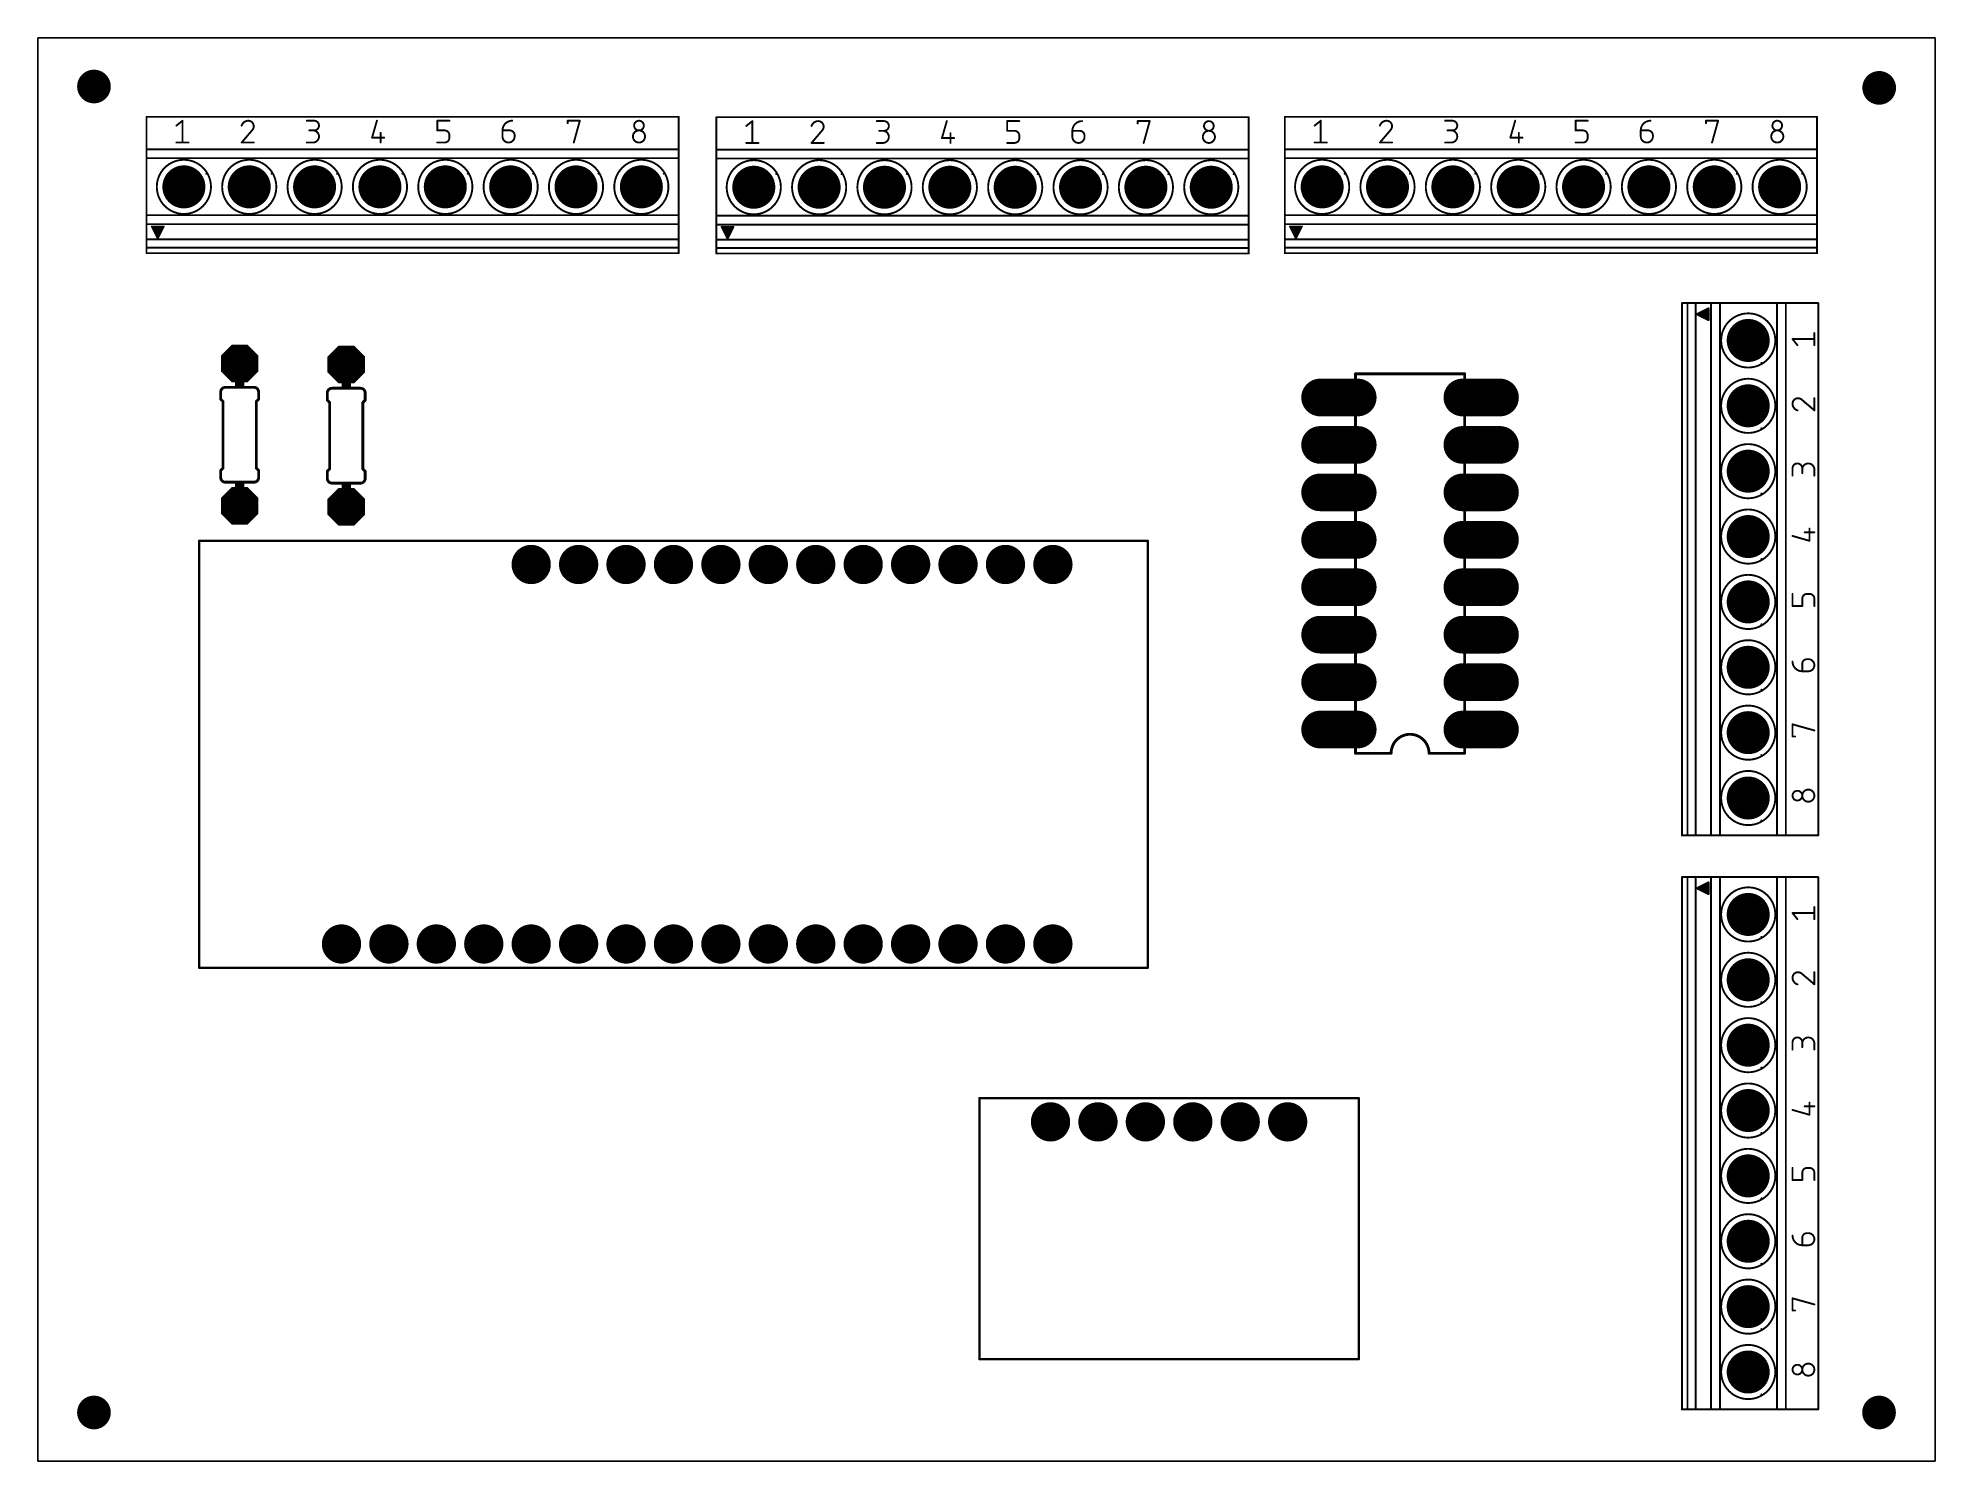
# Model space of a CAD drawing. Extents: x 0 to 102, y 25 to 102.
import ezdxf

# ---------------------------------------------------------------- set-up
doc = ezdxf.new("R2010")
doc.units = 0
for name, color, linetype in [('17', 110, 'CONTINUOUS'), ('20', 31, 'CONTINUOUS'), ('21', 253, 'CONTINUOUS'), ('29', 253, 'CONTINUOUS')]:
    doc.layers.add(name, color=color, linetype=linetype)

# ---------------------------------------------------------------- blocks, each defined once
blk = doc.blocks.new('LONGP100')
at = {"const_width": 1}
blk.add_lwpolyline([(-0.5, 0), (0.5, 0)], dxfattribs=at)
at = {"const_width": 0.5}
for points in [[(-0.5, 0.25, 1), (-0.5, -0.25)], [(0.5, -0.25, 1), (0.5, 0.25)]]:
    blk.add_lwpolyline(points, format="xyb", dxfattribs=at)
blk = doc.blocks.new('ROUNDP')
at = {"const_width": 0.5}
blk.add_lwpolyline([(0, -0.25, 1), (0, 0.25, 1), (0, -0.25)], format="xyb", dxfattribs=at)
blk = doc.blocks.new('RECT')
blk.add_solid([(-0.5, -0.5), (0.5, -0.5), (-0.5, 0.5), (0.5, 0.5)])
blk = doc.blocks.new('OCTAGONP')
at = {"const_width": 0.5}
blk.add_lwpolyline([(-0.25, -0.1036), (-0.25, 0.1036), (-0.1036, 0.25), (0.1036, 0.25), (0.25, 0.1036), (0.25, -0.1036), (0.1036, -0.25), (-0.1036, -0.25), (-0.25, -0.1036), (-0.25, 0.1036)], dxfattribs=at)

msp = doc.modelspace()

# ---------------------------------------------------------------- linework, layer by layer
at = {"layer": '20'}
for p, q in [((101.6, 101.6), (0, 101.6)), ((0, 101.6), (0, 25.4)), ((101.6, 25.4), (101.6, 101.6)), ((0, 25.4), (101.6, 25.4))]:
    msp.add_line(p, q, dxfattribs=at)
for centre in [(3, 99), (98.608, 98.927), (3, 28), (98.6, 28)]:
    msp.add_circle(centre, 0.8, dxfattribs=at)
at = {"layer": '21'}
for points, const_width in [([(5.816, 97.376), (34.316, 97.376)], 0.1016), ([(5.816, 97.376), (5.816, 95.6383)], 0.1016), ([(7.4168, 96.9081), (7.7414, 97.1677)], 0.1016), ([(7.7414, 97.1677), (7.7414, 95.9993)], 0.1016), ([(11.461, 96.6484), (10.9093, 95.9993)], 0.1016), ([(14.4018, 97.1677), (14.7913, 97.1677)], 0.1016), ([(14.7913, 96.6484), (14.5316, 96.6484)], 0.1016), ([(18.1539, 97.1677), (17.8943, 96.2589)], 0.1016), ([(18.3487, 96.5186), (18.3487, 95.9993)], 0.1016), ([(21.3868, 96.6484), (21.3868, 97.1677)], 0.1016), ([(21.3868, 97.1677), (22.0359, 97.1677)], 0.1016), ([(21.7763, 96.6484), (21.3868, 96.6484)], 0.1016), ([(24.8793, 96.6484), (25.2688, 96.6484)], 0.1016), ([(24.8793, 96.3239), (24.8793, 96.6484)], 0.1016), ([(28.3718, 97.0379), (28.3718, 97.1677)], 0.1016), ([(28.3718, 97.1677), (29.0209, 97.1677)], 0.1016), ([(29.0209, 97.1677), (28.6964, 95.9993)], 0.1016), ([(34.316, 97.376), (34.316, 95.6383)], 0.1016), ([(36.3366, 97.3557), (64.8366, 97.3557)], 0.1016), ([(36.3366, 97.3557), (36.3366, 95.618)], 0.1016), ([(37.9374, 96.8877), (38.262, 97.1474)], 0.1016), ([(38.262, 97.1474), (38.262, 95.979)], 0.1016), ([(41.9817, 96.6281), (41.4299, 95.979)], 0.1016), ([(44.9224, 97.1474), (45.3119, 97.1474)], 0.1016), ([(45.3119, 96.6281), (45.0523, 96.6281)], 0.1016), ([(48.6746, 97.1474), (48.4149, 96.2386)], 0.1016), ([(48.8693, 96.4983), (48.8693, 95.979)], 0.1016), ([(51.9074, 96.6281), (51.9074, 97.1474)], 0.1016), ([(51.9074, 97.1474), (52.5565, 97.1474)], 0.1016), ([(52.2969, 96.6281), (51.9074, 96.6281)], 0.1016), ([(55.3999, 96.6281), (55.7894, 96.6281)], 0.1016), ([(55.3999, 96.3035), (55.3999, 96.6281)], 0.1016), ([(58.8924, 97.0176), (58.8924, 97.1474)], 0.1016), ([(58.8924, 97.1474), (59.5415, 97.1474)], 0.1016), ([(59.5415, 97.1474), (59.217, 95.979)], 0.1016), ([(64.8366, 97.3557), (64.8366, 95.618)], 0.1016), ([(66.776, 97.376), (95.276, 97.376)], 0.1016), ([(66.776, 97.376), (66.776, 95.6383)], 0.1016), ([(68.3768, 96.9081), (68.7014, 97.1677)], 0.1016), ([(68.7014, 97.1677), (68.7014, 95.9993)], 0.1016), ([(72.421, 96.6484), (71.8693, 95.9993)], 0.1016), ([(75.3618, 97.1677), (75.7513, 97.1677)], 0.1016), ([(75.7513, 96.6484), (75.4916, 96.6484)], 0.1016), ([(79.1139, 97.1677), (78.8543, 96.2589)], 0.1016), ([(79.3087, 96.5186), (79.3087, 95.9993)], 0.1016), ([(82.3468, 96.6484), (82.3468, 97.1677)], 0.1016), ([(82.3468, 97.1677), (82.9959, 97.1677)], 0.1016), ([(82.7363, 96.6484), (82.3468, 96.6484)], 0.1016), ([(85.8393, 96.6484), (86.2288, 96.6484)], 0.1016), ([(85.8393, 96.3239), (85.8393, 96.6484)], 0.1016), ([(89.3318, 97.0379), (89.3318, 97.1677)], 0.1016), ([(89.3318, 97.1677), (89.9809, 97.1677)], 0.1016), ([(89.9809, 97.1677), (89.6564, 95.9993)], 0.1016), ([(95.276, 97.376), (95.276, 95.6383)], 0.1016), ([(5.816, 95.6383), (5.816, 95.1627)], 0.1016), ([(5.816, 95.6383), (34.316, 95.6383)], 0.1016), ([(7.4168, 95.9993), (8.0659, 95.9993)], 0.1016), ([(10.9093, 95.9993), (11.5584, 95.9993)], 0.1016), ([(14.4018, 95.9993), (14.7264, 95.9993)], 0.1016), ([(17.8943, 96.2589), (18.5434, 96.2589)], 0.1016), ([(21.3868, 95.9993), (21.7763, 95.9993)], 0.1016), ([(22.0359, 96.2589), (22.0359, 96.3888)], 0.1016), ([(25.5284, 96.3888), (25.5284, 96.3239)], 0.1016), ([(34.316, 95.1627), (34.316, 95.6383)], 0.1016), ([(36.3366, 95.618), (36.3366, 95.1424)], 0.1016), ([(36.3366, 95.618), (64.8366, 95.618)], 0.1016), ([(37.9374, 95.979), (38.5865, 95.979)], 0.1016), ([(41.4299, 95.979), (42.079, 95.979)], 0.1016), ([(44.9224, 95.979), (45.247, 95.979)], 0.1016), ([(48.4149, 96.2386), (49.064, 96.2386)], 0.1016), ([(51.9074, 95.979), (52.2969, 95.979)], 0.1016), ([(52.5565, 96.2386), (52.5565, 96.3684)], 0.1016), ([(56.049, 96.3684), (56.049, 96.3035)], 0.1016), ([(64.8366, 95.1424), (64.8366, 95.618)], 0.1016), ([(66.776, 95.6383), (66.776, 95.1627)], 0.1016), ([(66.776, 95.6383), (95.276, 95.6383)], 0.1016), ([(68.3768, 95.9993), (69.0259, 95.9993)], 0.1016), ([(71.8693, 95.9993), (72.5184, 95.9993)], 0.1016), ([(75.3618, 95.9993), (75.6864, 95.9993)], 0.1016), ([(78.8543, 96.2589), (79.5034, 96.2589)], 0.1016), ([(82.3468, 95.9993), (82.7363, 95.9993)], 0.1016), ([(82.9959, 96.2589), (82.9959, 96.3888)], 0.1016), ([(86.4884, 96.3888), (86.4884, 96.3239)], 0.1016), ([(95.276, 95.1627), (95.276, 95.6383)], 0.1016), ([(5.816, 92.1097), (5.816, 95.1627)], 0.1016), ([(34.316, 95.1627), (5.816, 95.1627)], 0.1016), ([(34.316, 92.1097), (34.316, 95.1627)], 0.1016), ([(36.3366, 92.0894), (36.3366, 95.1424)], 0.1016), ([(64.8366, 95.1424), (36.3366, 95.1424)], 0.1016), ([(64.8366, 92.0894), (64.8366, 95.1424)], 0.1016), ([(66.776, 92.1097), (66.776, 95.1627)], 0.1016), ([(95.276, 95.1627), (66.776, 95.1627)], 0.1016), ([(95.276, 92.1097), (95.276, 95.1627)], 0.1016), ([(9.022, 94.337), (9.016, 94.331)], 0.1016), ([(12.522, 94.337), (12.516, 94.331)], 0.1016), ([(16.022, 94.337), (16.016, 94.331)], 0.1016), ([(19.522, 94.337), (19.516, 94.331)], 0.1016), ([(23.022, 94.337), (23.016, 94.331)], 0.1016), ([(26.522, 94.337), (26.516, 94.331)], 0.1016), ([(30.022, 94.337), (30.016, 94.331)], 0.1016), ([(33.522, 94.337), (33.516, 94.331)], 0.1016), ([(39.5426, 94.3167), (39.5366, 94.3107)], 0.1016), ([(43.0426, 94.3167), (43.0366, 94.3107)], 0.1016), ([(46.5426, 94.3167), (46.5366, 94.3107)], 0.1016), ([(50.0426, 94.3167), (50.0366, 94.3107)], 0.1016), ([(53.5426, 94.3167), (53.5366, 94.3107)], 0.1016), ([(57.0426, 94.3167), (57.0366, 94.3107)], 0.1016), ([(60.5426, 94.3167), (60.5366, 94.3107)], 0.1016), ([(64.0426, 94.3167), (64.0366, 94.3107)], 0.1016), ([(69.982, 94.337), (69.976, 94.331)], 0.1016), ([(73.482, 94.337), (73.476, 94.331)], 0.1016), ([(76.982, 94.337), (76.976, 94.331)], 0.1016), ([(80.482, 94.337), (80.476, 94.331)], 0.1016), ([(83.982, 94.337), (83.976, 94.331)], 0.1016), ([(87.482, 94.337), (87.476, 94.331)], 0.1016), ([(90.982, 94.337), (90.976, 94.331)], 0.1016), ([(94.482, 94.337), (94.476, 94.331)], 0.1016), ([(5.816, 92.1097), (34.316, 92.1097)], 0.1016), ([(5.816, 92.1097), (5.816, 91.6267)], 0.1016), ([(34.316, 91.6267), (5.816, 91.6267)], 0.1016), ([(5.816, 91.6267), (5.816, 90.815)], 0.1016), ([(6.4135, 90.8685), (6.096, 91.5035)], 0.1016), ([(6.096, 91.5035), (6.731, 91.5035)], 0.1016), ([(6.1278, 91.44), (6.6993, 91.44)], 0.1016), ([(6.731, 91.5035), (6.4135, 90.8685)], 0.1016), ([(34.316, 92.1097), (34.316, 91.6267)], 0.1016), ([(34.316, 91.6267), (34.316, 90.815)], 0.1016), ([(36.3366, 92.0894), (64.8366, 92.0894)], 0.1016), ([(36.3366, 92.0894), (36.3366, 91.6064)], 0.1016), ([(64.8366, 91.6064), (36.3366, 91.6064)], 0.1016), ([(36.3366, 91.6064), (36.3366, 90.7947)], 0.1016), ([(36.9341, 90.8482), (36.6166, 91.4832)], 0.1016), ([(36.6166, 91.4832), (37.2516, 91.4832)], 0.1016), ([(36.6382, 91.44), (37.23, 91.44)], 0.1016), ([(37.2516, 91.4832), (36.9341, 90.8482)], 0.1016), ([(64.8366, 92.0894), (64.8366, 91.6064)], 0.1016), ([(64.8366, 91.6064), (64.8366, 90.7947)], 0.1016), ([(66.776, 92.1097), (95.276, 92.1097)], 0.1016), ([(66.776, 92.1097), (66.776, 91.6267)], 0.1016), ([(95.276, 91.6267), (66.776, 91.6267)], 0.1016), ([(66.776, 91.6267), (66.776, 90.815)], 0.1016), ([(67.3735, 90.8685), (67.056, 91.5035)], 0.1016), ([(67.056, 91.5035), (67.691, 91.5035)], 0.1016), ([(67.0877, 91.44), (67.6593, 91.44)], 0.1016), ([(67.691, 91.5035), (67.3735, 90.8685)], 0.1016), ([(95.276, 92.1097), (95.276, 91.6267)], 0.1016), ([(95.276, 91.6267), (95.276, 90.815)], 0.1016), ([(34.316, 90.815), (5.816, 90.815)], 0.1016), ([(5.816, 90.815), (5.816, 90.376)], 0.1016), ([(5.816, 90.376), (34.316, 90.376)], 0.1016), ([(5.816, 90.376), (5.816, 90.076)], 0.1016), ([(6.1786, 91.3384), (6.6485, 91.3384)], 0.1016), ([(6.2294, 91.2368), (6.5977, 91.2368)], 0.1016), ([(6.2801, 91.1352), (6.5469, 91.1352)], 0.1016), ([(6.331, 91.0336), (6.4961, 91.0336)], 0.1016), ([(6.3818, 90.932), (6.4453, 90.932)], 0.1016), ([(34.316, 90.815), (34.316, 90.376)], 0.1016), ([(34.316, 90.376), (34.316, 90.076)], 0.1016), ([(64.8366, 90.7947), (36.3366, 90.7947)], 0.1016), ([(36.3366, 90.7947), (36.3366, 90.3557)], 0.1016), ([(36.689, 91.3384), (37.1792, 91.3384)], 0.1016), ([(36.7398, 91.2368), (37.1284, 91.2368)], 0.1016), ([(36.7906, 91.1352), (37.0776, 91.1352)], 0.1016), ([(36.8414, 91.0336), (37.0268, 91.0336)], 0.1016), ([(36.8922, 90.932), (36.976, 90.932)], 0.1016), ([(64.8366, 90.7947), (64.8366, 90.3557)], 0.1016), ([(95.276, 90.815), (66.776, 90.815)], 0.1016), ([(66.776, 90.815), (66.776, 90.376)], 0.1016), ([(66.776, 90.376), (95.276, 90.376)], 0.1016), ([(66.776, 90.376), (66.776, 90.076)], 0.1016), ([(67.1386, 91.3384), (67.6085, 91.3384)], 0.1016), ([(67.1894, 91.2368), (67.5577, 91.2368)], 0.1016), ([(67.2401, 91.1352), (67.5069, 91.1352)], 0.1016), ([(67.291, 91.0336), (67.4561, 91.0336)], 0.1016), ([(67.3418, 90.932), (67.4053, 90.932)], 0.1016), ([(95.276, 90.815), (95.276, 90.376)], 0.1016), ([(95.276, 90.376), (95.276, 90.076)], 0.1016), ([(5.816, 90.076), (34.316, 90.076)], 0.1016), ([(36.3366, 90.3557), (64.8366, 90.3557)], 0.1016), ([(36.3366, 90.3557), (36.3366, 90.0557)], 0.1016), ([(36.3366, 90.0557), (64.8366, 90.0557)], 0.1016), ([(64.8366, 90.3557), (64.8366, 90.0557)], 0.1016), ([(66.776, 90.076), (95.276, 90.076)], 0.1016), ([(88.044, 87.402), (88.044, 58.902)], 0.1016), ([(88.344, 87.402), (88.044, 87.402)], 0.1016), ([(88.344, 87.402), (88.344, 58.902)], 0.1016), ([(88.783, 87.402), (88.344, 87.402)], 0.1016), ([(89.5947, 87.402), (88.783, 87.402)], 0.1016), ([(88.783, 58.902), (88.783, 87.402)], 0.1016), ([(89.5947, 58.902), (89.5947, 87.402)], 0.1016), ([(90.0777, 87.402), (89.5947, 87.402)], 0.1016), ([(90.0777, 87.402), (93.1307, 87.402)], 0.1016), ([(90.0777, 87.402), (90.0777, 58.902)], 0.1016), ([(93.6063, 87.402), (93.1307, 87.402)], 0.1016), ([(93.1307, 58.902), (93.1307, 87.402)], 0.1016), ([(95.344, 87.402), (93.6063, 87.402)], 0.1016), ([(93.6063, 87.402), (93.6063, 58.902)], 0.1016), ([(95.344, 87.402), (95.344, 58.902)], 0.1016), ([(88.8365, 86.8045), (89.4715, 87.122)], 0.1016), ([(89.4715, 86.487), (88.8365, 86.8045)], 0.1016), ([(88.9127, 86.7664), (89.4715, 86.7664)], 0.1016), ([(88.9635, 86.868), (89.4715, 86.868)], 0.1016), ([(89.1159, 86.6648), (89.4715, 86.6648)], 0.1016), ([(89.1667, 86.9696), (89.4715, 86.9696)], 0.1016), ([(89.3191, 86.5632), (89.4715, 86.5632)], 0.1016), ([(89.3699, 87.0712), (89.4715, 87.0712)], 0.1016), ([(89.4715, 87.122), (89.4715, 86.487)], 0.1016), ([(94.2269, 85.1521), (93.9673, 85.4766)], 0.1016), ([(93.9673, 85.4766), (95.1357, 85.4766)], 0.1016), ([(95.1357, 85.1521), (95.1357, 85.8012)], 0.1016), ([(70.5625, 83.6181), (70.5625, 63.2981)], 0.1524), ([(70.5625, 83.6181), (76.4045, 83.6181)], 0.1524), ([(76.4045, 63.2981), (76.4045, 83.6181)], 0.1524), ([(92.305, 84.196), (92.299, 84.202)], 0.1016), ([(9.787, 82.639), (9.787, 82.258)], 0.1524), ([(9.914, 82.131), (9.787, 82.258)], 0.1524), ([(10.041, 82.893), (11.565, 82.893)], 0.1524), ([(11.692, 82.131), (11.819, 82.258)], 0.1524), ([(11.819, 82.639), (11.819, 82.258)], 0.1524), ([(15.496, 82.589), (15.496, 82.208)], 0.1524), ([(17.274, 82.843), (15.75, 82.843)], 0.1524), ([(17.528, 82.589), (17.528, 82.208)], 0.1524), ([(95.1357, 81.6596), (95.1357, 82.3087)], 0.1016), ([(9.914, 78.575), (9.914, 82.131)], 0.1524), ([(11.692, 78.575), (11.692, 82.131)], 0.1524), ([(15.623, 82.081), (15.496, 82.208)], 0.1524), ([(15.623, 82.081), (15.623, 78.525)], 0.1524), ([(17.401, 82.081), (17.528, 82.208)], 0.1524), ([(17.401, 82.081), (17.401, 78.525)], 0.1524), ([(94.4866, 82.2113), (95.1357, 81.6596)], 0.1016), ([(92.305, 80.696), (92.299, 80.702)], 0.1016), ([(9.914, 78.575), (9.787, 78.448)], 0.1524), ([(9.787, 78.067), (9.787, 78.448)], 0.1524), ([(11.692, 78.575), (11.819, 78.448)], 0.1524), ([(11.819, 78.067), (11.819, 78.448)], 0.1524), ([(15.623, 78.525), (15.496, 78.398)], 0.1524), ([(15.496, 78.017), (15.496, 78.398)], 0.1524), ([(17.401, 78.525), (17.528, 78.398)], 0.1524), ([(17.528, 78.017), (17.528, 78.398)], 0.1524), ([(93.9673, 78.1671), (93.9673, 78.5566)], 0.1016), ([(94.4866, 78.5566), (94.4866, 78.2969)], 0.1016), ([(95.1357, 78.1671), (95.1357, 78.4916)], 0.1016), ([(10.041, 77.813), (11.565, 77.813)], 0.1524), ([(17.274, 77.763), (15.75, 77.763)], 0.1524), ([(92.305, 77.196), (92.299, 77.202)], 0.1016), ([(94.8761, 74.6746), (94.8761, 75.3237)], 0.1016), ([(59.436, 74.676), (8.636, 74.676)], 0.127), ([(8.636, 74.676), (8.636, 51.816)], 0.127), ([(59.436, 51.816), (59.436, 74.676)], 0.127), ([(93.9673, 74.9342), (94.8761, 74.6746)], 0.1016), ([(94.6164, 75.129), (95.1357, 75.129)], 0.1016), ([(92.305, 73.696), (92.299, 73.702)], 0.1016), ([(93.9673, 71.1821), (93.9673, 71.8312)], 0.1016), ([(94.4866, 71.1821), (93.9673, 71.1821)], 0.1016), ([(94.4866, 71.5716), (94.4866, 71.1821)], 0.1016), ([(94.8761, 71.8312), (94.7462, 71.8312)], 0.1016), ([(95.1357, 71.1821), (95.1357, 71.5716)], 0.1016), ([(92.305, 70.196), (92.299, 70.202)], 0.1016), ([(94.4866, 67.6896), (94.4866, 68.0791)], 0.1016), ([(94.7462, 68.3387), (94.8111, 68.3387)], 0.1016), ([(94.8111, 67.6896), (94.4866, 67.6896)], 0.1016), ([(92.305, 66.696), (92.299, 66.702)], 0.1016), ([(93.9673, 64.1971), (93.9673, 64.8462)], 0.1016), ([(93.9673, 64.8462), (95.1357, 64.5216)], 0.1016), ([(94.0971, 64.1971), (93.9673, 64.1971)], 0.1016), ([(70.5625, 63.2981), (72.4675, 63.2981)], 0.1524), ([(76.4045, 63.2981), (74.4995, 63.2981)], 0.1524), ([(92.305, 63.196), (92.299, 63.202)], 0.1016), ([(88.344, 58.902), (88.044, 58.902)], 0.1016), ([(88.783, 58.902), (88.344, 58.902)], 0.1016), ([(89.5947, 58.902), (88.783, 58.902)], 0.1016), ([(90.0777, 58.902), (89.5947, 58.902)], 0.1016), ([(90.0777, 58.902), (93.1307, 58.902)], 0.1016), ([(92.305, 59.696), (92.299, 59.702)], 0.1016), ([(93.1307, 58.902), (93.6063, 58.902)], 0.1016), ([(95.344, 58.902), (93.6063, 58.902)], 0.1016), ([(88.044, 56.668), (88.044, 28.168)], 0.1016), ([(88.344, 56.668), (88.044, 56.668)], 0.1016), ([(88.344, 56.668), (88.344, 28.168)], 0.1016), ([(88.783, 56.668), (88.344, 56.668)], 0.1016), ([(89.5947, 56.668), (88.783, 56.668)], 0.1016), ([(88.783, 28.168), (88.783, 56.668)], 0.1016), ([(88.8365, 56.0705), (89.4715, 56.388)], 0.1016), ([(89.4715, 55.753), (88.8365, 56.0705)], 0.1016), ([(88.8619, 56.0832), (89.4715, 56.0832)], 0.1016), ([(89.0143, 55.9816), (89.4715, 55.9816)], 0.1016), ([(89.0651, 56.1848), (89.4715, 56.1848)], 0.1016), ([(89.2175, 55.88), (89.4715, 55.88)], 0.1016), ([(89.2683, 56.2864), (89.4715, 56.2864)], 0.1016), ([(89.4715, 56.388), (89.4715, 55.753)], 0.1016), ([(89.5947, 28.168), (89.5947, 56.668)], 0.1016), ([(90.0777, 56.668), (89.5947, 56.668)], 0.1016), ([(90.0777, 56.668), (93.1307, 56.668)], 0.1016), ([(90.0777, 56.668), (90.0777, 28.168)], 0.1016), ([(93.6063, 56.668), (93.1307, 56.668)], 0.1016), ([(93.1307, 28.168), (93.1307, 56.668)], 0.1016), ([(95.344, 56.668), (93.6063, 56.668)], 0.1016), ([(93.6063, 56.668), (93.6063, 28.168)], 0.1016), ([(95.344, 56.668), (95.344, 28.168)], 0.1016), ([(89.4207, 55.7784), (89.4715, 55.7784)], 0.1016), ([(95.1357, 54.4181), (95.1357, 55.0672)], 0.1016), ([(94.2269, 54.4181), (93.9673, 54.7426)], 0.1016), ([(93.9673, 54.7426), (95.1357, 54.7426)], 0.1016), ([(92.305, 53.462), (92.299, 53.468)], 0.1016), ([(8.636, 51.816), (59.436, 51.816)], 0.127), ([(94.4866, 51.4773), (95.1357, 50.9256)], 0.1016), ([(95.1357, 50.9256), (95.1357, 51.5747)], 0.1016), ([(92.305, 49.962), (92.299, 49.968)], 0.1016), ([(93.9673, 47.4331), (93.9673, 47.8226)], 0.1016), ([(94.4866, 47.8226), (94.4866, 47.5629)], 0.1016), ([(95.1357, 47.4331), (95.1357, 47.7576)], 0.1016), ([(92.305, 46.462), (92.299, 46.468)], 0.1016), ([(50.419, 44.831), (50.419, 30.861)], 0.127), ([(70.739, 44.831), (50.419, 44.831)], 0.127), ([(70.739, 30.861), (70.739, 44.831)], 0.127), ([(93.9673, 44.2002), (94.8761, 43.9406)], 0.1016), ([(94.6164, 44.395), (95.1357, 44.395)], 0.1016), ([(94.8761, 43.9406), (94.8761, 44.5897)], 0.1016), ([(92.305, 42.962), (92.299, 42.968)], 0.1016), ([(93.9673, 40.4481), (93.9673, 41.0972)], 0.1016), ([(94.4866, 40.8376), (94.4866, 40.4481)], 0.1016), ([(94.8761, 41.0972), (94.7462, 41.0972)], 0.1016), ([(95.1357, 40.4481), (95.1357, 40.8376)], 0.1016), ([(94.4866, 40.4481), (93.9673, 40.4481)], 0.1016), ([(92.305, 39.462), (92.299, 39.468)], 0.1016), ([(94.7462, 37.6047), (94.8111, 37.6047)], 0.1016), ([(94.4866, 36.9556), (94.4866, 37.3451)], 0.1016), ([(94.8111, 36.9556), (94.4866, 36.9556)], 0.1016), ([(92.305, 35.962), (92.299, 35.968)], 0.1016), ([(93.9673, 33.4631), (93.9673, 34.1122)], 0.1016), ([(93.9673, 34.1122), (95.1357, 33.7876)], 0.1016), ([(92.305, 32.462), (92.299, 32.468)], 0.1016), ([(94.0971, 33.4631), (93.9673, 33.4631)], 0.1016), ([(50.419, 30.861), (70.739, 30.861)], 0.127), ([(92.305, 28.962), (92.299, 28.968)], 0.1016), ([(88.344, 28.168), (88.044, 28.168)], 0.1016), ([(88.783, 28.168), (88.344, 28.168)], 0.1016), ([(89.5947, 28.168), (88.783, 28.168)], 0.1016), ([(90.0777, 28.168), (89.5947, 28.168)], 0.1016), ([(90.0777, 28.168), (93.1307, 28.168)], 0.1016), ([(93.1307, 28.168), (93.6063, 28.168)], 0.1016), ([(95.344, 28.168), (93.6063, 28.168)], 0.1016)]:
    msp.add_lwpolyline(points, dxfattribs=dict(at, const_width=const_width))
for points, const_width in [([(5.816, 97.4014, 1), (5.816, 97.3506)], 0.0508), ([(5.8414, 97.376, 1), (5.7906, 97.376)], 0.0508), ([(7.4009, 96.9279, 1), (7.4327, 96.8882)], 0.0508), ([(7.7668, 97.1677, 1), (7.716, 97.1677)], 0.0508), ([(7.7572, 97.1479, 1), (7.7255, 97.1875)], 0.0508), ([(11.2663, 97.1677, 0.3252), (10.9093, 96.9081)], 0.1016), ([(10.8851, 96.9159, 1), (10.9335, 96.9002)], 0.0508), ([(11.5584, 96.8756, 0.4142), (11.2663, 97.1677)], 0.1016), ([(11.2663, 97.1931, 1), (11.2663, 97.1423)], 0.0508), ([(11.2663, 97.1423, 1), (11.2663, 97.1931)], 0.0508), ([(11.461, 96.6484, 0.2053), (11.5584, 96.8756)], 0.1016), ([(11.4435, 96.6668, 1), (11.4786, 96.63)], 0.0508), ([(11.4804, 96.632, 1), (11.4417, 96.6649)], 0.0508), ([(11.5838, 96.8756, 1), (11.533, 96.8756)], 0.0508), ([(11.533, 96.8756, 1), (11.5838, 96.8756)], 0.0508), ([(14.4018, 97.1931, 1), (14.4018, 97.1423)], 0.0508), ([(14.5316, 96.6738, 1), (14.5316, 96.623)], 0.0508), ([(14.7264, 95.9993, 1), (14.7264, 96.6484)], 0.1016), ([(14.7264, 96.6738, 1), (14.7264, 96.623)], 0.0508), ([(14.7913, 96.6484, 1), (14.7913, 97.1677)], 0.1016), ([(14.7913, 97.1931, 1), (14.7913, 97.1423)], 0.0508), ([(14.7913, 96.6738, 1), (14.7913, 96.623)], 0.0508), ([(14.7913, 97.1423, 1), (14.7913, 97.1931)], 0.0508), ([(14.7913, 96.623, 1), (14.7913, 96.6738)], 0.0508), ([(18.1784, 97.1607, 1), (18.1295, 97.1747)], 0.0508), ([(18.3741, 96.5186, 1), (18.3233, 96.5186)], 0.0508), ([(21.4122, 97.1677, 1), (21.3614, 97.1677)], 0.0508), ([(21.3868, 97.1931, 1), (21.3868, 97.1423)], 0.0508), ([(21.3868, 96.6738, 1), (21.3868, 96.623)], 0.0508), ([(21.3614, 96.6484, 1), (21.4122, 96.6484)], 0.0508), ([(22.0359, 96.3888, 0.4142), (21.7763, 96.6484)], 0.1016), ([(21.7763, 96.6738, 1), (21.7763, 96.623)], 0.0508), ([(21.7763, 96.623, 1), (21.7763, 96.6738)], 0.0508), ([(22.0359, 97.1423, 1), (22.0359, 97.1931)], 0.0508), ([(25.3986, 97.1677, 0.4142), (24.8793, 96.6484)], 0.1016), ([(24.8793, 96.6738, 1), (24.8793, 96.623)], 0.0508), ([(24.9047, 96.6484, 1), (24.8539, 96.6484)], 0.0508), ([(24.8539, 96.6484, 1), (24.9047, 96.6484)], 0.0508), ([(25.5284, 96.3888, 0.4142), (25.2688, 96.6484)], 0.1016), ([(25.2688, 96.6738, 1), (25.2688, 96.623)], 0.0508), ([(25.2688, 96.623, 1), (25.2688, 96.6738)], 0.0508), ([(25.3986, 97.1423, 1), (25.3986, 97.1931)], 0.0508), ([(28.3972, 97.1677, 1), (28.3464, 97.1677)], 0.0508), ([(28.3718, 97.1931, 1), (28.3718, 97.1423)], 0.0508), ([(28.3464, 97.0379, 1), (28.3972, 97.0379)], 0.0508), ([(29.0454, 97.1609, 1), (28.9964, 97.1745)], 0.0508), ([(29.0209, 97.1423, 1), (29.0209, 97.1931)], 0.0508), ([(32.5134, 96.3239, 1), (31.8643, 96.3239)], 0.1016), ([(32.4485, 96.9081, 1), (31.9292, 96.9081)], 0.1016), ([(31.9292, 96.9081, 1), (32.4485, 96.9081)], 0.1016), ([(31.9546, 96.9081, 1), (31.9038, 96.9081)], 0.0508), ([(31.9038, 96.9081, 1), (31.9546, 96.9081)], 0.0508), ([(32.4739, 96.9081, 1), (32.4231, 96.9081)], 0.0508), ([(32.4231, 96.9081, 1), (32.4739, 96.9081)], 0.0508), ([(34.3414, 97.376, 1), (34.2906, 97.376)], 0.0508), ([(34.316, 97.3506, 1), (34.316, 97.4014)], 0.0508), ([(36.3366, 97.3811, 1), (36.3366, 97.3303)], 0.0508), ([(36.362, 97.3557, 1), (36.3112, 97.3557)], 0.0508), ([(37.9216, 96.9076, 1), (37.9533, 96.8679)], 0.0508), ([(38.2874, 97.1474, 1), (38.2366, 97.1474)], 0.0508), ([(38.2779, 97.1275, 1), (38.2461, 97.1672)], 0.0508), ([(41.7869, 97.1474, 0.3252), (41.4299, 96.8877)], 0.1016), ([(41.4058, 96.8956, 1), (41.4541, 96.8799)], 0.0508), ([(42.079, 96.8553, 0.4142), (41.7869, 97.1474)], 0.1016), ([(41.7869, 97.1728, 1), (41.7869, 97.122)], 0.0508), ([(41.7869, 97.122, 1), (41.7869, 97.1728)], 0.0508), ([(41.9817, 96.6281, 0.2053), (42.079, 96.8553)], 0.1016), ([(41.9642, 96.6465, 1), (41.9992, 96.6097)], 0.0508), ([(42.001, 96.6116, 1), (41.9623, 96.6445)], 0.0508), ([(42.1044, 96.8553, 1), (42.0536, 96.8553)], 0.0508), ([(42.0536, 96.8553, 1), (42.1044, 96.8553)], 0.0508), ([(44.9224, 97.1728, 1), (44.9224, 97.122)], 0.0508), ([(45.0523, 96.6535, 1), (45.0523, 96.6027)], 0.0508), ([(45.247, 95.979, 1), (45.247, 96.6281)], 0.1016), ([(45.247, 96.6535, 1), (45.247, 96.6027)], 0.0508), ([(45.3119, 96.6281, 1), (45.3119, 97.1474)], 0.1016), ([(45.3119, 97.1728, 1), (45.3119, 97.122)], 0.0508), ([(45.3119, 96.6535, 1), (45.3119, 96.6027)], 0.0508), ([(45.3119, 97.122, 1), (45.3119, 97.1728)], 0.0508), ([(45.3119, 96.6027, 1), (45.3119, 96.6535)], 0.0508), ([(48.699, 97.1404, 1), (48.6502, 97.1544)], 0.0508), ([(48.8947, 96.4983, 1), (48.8439, 96.4983)], 0.0508), ([(51.9328, 97.1474, 1), (51.882, 97.1474)], 0.0508), ([(51.9074, 97.1728, 1), (51.9074, 97.122)], 0.0508), ([(51.9074, 96.6535, 1), (51.9074, 96.6027)], 0.0508), ([(51.882, 96.6281, 1), (51.9328, 96.6281)], 0.0508), ([(52.5565, 96.3684, 0.4142), (52.2969, 96.6281)], 0.1016), ([(52.2969, 96.6535, 1), (52.2969, 96.6027)], 0.0508), ([(52.2969, 96.6027, 1), (52.2969, 96.6535)], 0.0508), ([(52.5565, 97.122, 1), (52.5565, 97.1728)], 0.0508), ([(55.9192, 97.1474, 0.4142), (55.3999, 96.6281)], 0.1016), ([(55.3999, 96.6535, 1), (55.3999, 96.6027)], 0.0508), ([(55.4253, 96.6281, 1), (55.3745, 96.6281)], 0.0508), ([(55.3745, 96.6281, 1), (55.4253, 96.6281)], 0.0508), ([(56.049, 96.3684, 0.4142), (55.7894, 96.6281)], 0.1016), ([(55.7894, 96.6535, 1), (55.7894, 96.6027)], 0.0508), ([(55.7894, 96.6027, 1), (55.7894, 96.6535)], 0.0508), ([(55.9192, 97.122, 1), (55.9192, 97.1728)], 0.0508), ([(58.9178, 97.1474, 1), (58.867, 97.1474)], 0.0508), ([(58.8924, 97.1728, 1), (58.8924, 97.122)], 0.0508), ([(58.867, 97.0176, 1), (58.9178, 97.0176)], 0.0508), ([(59.566, 97.1406, 1), (59.5171, 97.1542)], 0.0508), ([(59.5415, 97.122, 1), (59.5415, 97.1728)], 0.0508), ([(63.034, 96.3035, 1), (62.3849, 96.3035)], 0.1016), ([(62.9691, 96.8877, 1), (62.4498, 96.8877)], 0.1016), ([(62.4498, 96.8877, 1), (62.9691, 96.8877)], 0.1016), ([(62.4752, 96.8877, 1), (62.4244, 96.8877)], 0.0508), ([(62.4244, 96.8877, 1), (62.4752, 96.8877)], 0.0508), ([(62.9945, 96.8877, 1), (62.9437, 96.8877)], 0.0508), ([(62.9437, 96.8877, 1), (62.9945, 96.8877)], 0.0508), ([(64.862, 97.3557, 1), (64.8112, 97.3557)], 0.0508), ([(64.8366, 97.3303, 1), (64.8366, 97.3811)], 0.0508), ([(66.776, 97.4014, 1), (66.776, 97.3506)], 0.0508), ([(66.8014, 97.376, 1), (66.7506, 97.376)], 0.0508), ([(68.3609, 96.9279, 1), (68.3927, 96.8882)], 0.0508), ([(68.7268, 97.1677, 1), (68.676, 97.1677)], 0.0508), ([(68.7172, 97.1479, 1), (68.6855, 97.1875)], 0.0508), ([(72.2263, 97.1677, 0.3252), (71.8693, 96.9081)], 0.1016), ([(71.8451, 96.9159, 1), (71.8935, 96.9002)], 0.0508), ([(72.5184, 96.8756, 0.4142), (72.2263, 97.1677)], 0.1016), ([(72.2263, 97.1931, 1), (72.2263, 97.1423)], 0.0508), ([(72.2263, 97.1423, 1), (72.2263, 97.1931)], 0.0508), ([(72.421, 96.6484, 0.2053), (72.5184, 96.8756)], 0.1016), ([(72.4035, 96.6668, 1), (72.4386, 96.63)], 0.0508), ([(72.4404, 96.632, 1), (72.4017, 96.6649)], 0.0508), ([(72.5438, 96.8756, 1), (72.493, 96.8756)], 0.0508), ([(72.493, 96.8756, 1), (72.5438, 96.8756)], 0.0508), ([(75.3618, 97.1931, 1), (75.3618, 97.1423)], 0.0508), ([(75.4916, 96.6738, 1), (75.4916, 96.623)], 0.0508), ([(75.6864, 95.9993, 1), (75.6864, 96.6484)], 0.1016), ([(75.6864, 96.6738, 1), (75.6864, 96.623)], 0.0508), ([(75.7513, 96.6484, 1), (75.7513, 97.1677)], 0.1016), ([(75.7513, 97.1931, 1), (75.7513, 97.1423)], 0.0508), ([(75.7513, 96.6738, 1), (75.7513, 96.623)], 0.0508), ([(75.7513, 97.1423, 1), (75.7513, 97.1931)], 0.0508), ([(75.7513, 96.623, 1), (75.7513, 96.6738)], 0.0508), ([(79.1384, 97.1607, 1), (79.0895, 97.1747)], 0.0508), ([(79.3341, 96.5186, 1), (79.2833, 96.5186)], 0.0508), ([(82.3722, 97.1677, 1), (82.3214, 97.1677)], 0.0508), ([(82.3468, 97.1931, 1), (82.3468, 97.1423)], 0.0508), ([(82.3468, 96.6738, 1), (82.3468, 96.623)], 0.0508), ([(82.3214, 96.6484, 1), (82.3722, 96.6484)], 0.0508), ([(82.9959, 96.3888, 0.4142), (82.7363, 96.6484)], 0.1016), ([(82.7363, 96.6738, 1), (82.7363, 96.623)], 0.0508), ([(82.7363, 96.623, 1), (82.7363, 96.6738)], 0.0508), ([(82.9959, 97.1423, 1), (82.9959, 97.1931)], 0.0508), ([(86.3586, 97.1677, 0.4142), (85.8393, 96.6484)], 0.1016), ([(85.8393, 96.6738, 1), (85.8393, 96.623)], 0.0508), ([(85.8647, 96.6484, 1), (85.8139, 96.6484)], 0.0508), ([(85.8139, 96.6484, 1), (85.8647, 96.6484)], 0.0508), ([(86.4884, 96.3888, 0.4142), (86.2288, 96.6484)], 0.1016), ([(86.2288, 96.6738, 1), (86.2288, 96.623)], 0.0508), ([(86.2288, 96.623, 1), (86.2288, 96.6738)], 0.0508), ([(86.3586, 97.1423, 1), (86.3586, 97.1931)], 0.0508), ([(89.3572, 97.1677, 1), (89.3064, 97.1677)], 0.0508), ([(89.3318, 97.1931, 1), (89.3318, 97.1423)], 0.0508), ([(89.3064, 97.0379, 1), (89.3572, 97.0379)], 0.0508), ([(90.0054, 97.1609, 1), (89.9564, 97.1745)], 0.0508), ([(89.9809, 97.1423, 1), (89.9809, 97.1931)], 0.0508), ([(93.4734, 96.3239, 1), (92.8243, 96.3239)], 0.1016), ([(93.4085, 96.9081, 1), (92.8892, 96.9081)], 0.1016), ([(92.8892, 96.9081, 1), (93.4085, 96.9081)], 0.1016), ([(92.9146, 96.9081, 1), (92.8638, 96.9081)], 0.0508), ([(92.8638, 96.9081, 1), (92.9146, 96.9081)], 0.0508), ([(93.4339, 96.9081, 1), (93.3831, 96.9081)], 0.0508), ([(93.3831, 96.9081, 1), (93.4339, 96.9081)], 0.0508), ([(95.3014, 97.376, 1), (95.2506, 97.376)], 0.0508), ([(95.276, 97.3506, 1), (95.276, 97.4014)], 0.0508), ([(5.8414, 95.6383, 1), (5.7906, 95.6383)], 0.0508), ([(5.816, 95.6637, 1), (5.816, 95.6129)], 0.0508), ([(5.7906, 95.6383, 1), (5.8414, 95.6383)], 0.0508), ([(7.4168, 96.0247, 1), (7.4168, 95.9739)], 0.0508), ([(7.716, 95.9993, 1), (7.7668, 95.9993)], 0.0508), ([(8.0659, 95.9739, 1), (8.0659, 96.0247)], 0.0508), ([(10.8899, 96.0158, 1), (10.9287, 95.9828)], 0.0508), ([(10.9093, 96.0247, 1), (10.9093, 95.9739)], 0.0508), ([(11.5584, 95.9739, 1), (11.5584, 96.0247)], 0.0508), ([(14.4018, 96.0247, 1), (14.4018, 95.9739)], 0.0508), ([(14.7264, 96.0247, 1), (14.7264, 95.9739)], 0.0508), ([(14.7264, 95.9739, 1), (14.7264, 96.0247)], 0.0508), ([(17.8943, 96.2843, 1), (17.8943, 96.2335)], 0.0508), ([(17.8699, 96.2659, 1), (17.9187, 96.252)], 0.0508), ([(18.3233, 95.9993, 1), (18.3741, 95.9993)], 0.0508), ([(18.5434, 96.2335, 1), (18.5434, 96.2843)], 0.0508), ([(21.3868, 96.0247, 1), (21.3868, 95.9739)], 0.0508), ([(21.7763, 95.9993, 0.4142), (22.0359, 96.2589)], 0.1016), ([(21.7763, 96.0247, 1), (21.7763, 95.9739)], 0.0508), ([(21.7763, 95.9739, 1), (21.7763, 96.0247)], 0.0508), ([(22.0613, 96.3888, 1), (22.0105, 96.3888)], 0.0508), ([(22.0105, 96.3888, 1), (22.0613, 96.3888)], 0.0508), ([(22.0613, 96.2589, 1), (22.0105, 96.2589)], 0.0508), ([(22.0105, 96.2589, 1), (22.0613, 96.2589)], 0.0508), ([(24.8793, 96.3239, 1), (25.5284, 96.3239)], 0.1016), ([(24.9047, 96.3239, 1), (24.8539, 96.3239)], 0.0508), ([(24.8539, 96.3239, 1), (24.9047, 96.3239)], 0.0508), ([(25.5538, 96.3888, 1), (25.503, 96.3888)], 0.0508), ([(25.503, 96.3888, 1), (25.5538, 96.3888)], 0.0508), ([(25.5538, 96.3239, 1), (25.503, 96.3239)], 0.0508), ([(25.503, 96.3239, 1), (25.5538, 96.3239)], 0.0508), ([(28.6719, 96.0061, 1), (28.7208, 95.9925)], 0.0508), ([(31.8643, 96.3239, 1), (32.5134, 96.3239)], 0.1016), ([(31.8897, 96.3239, 1), (31.8389, 96.3239)], 0.0508), ([(31.8389, 96.3239, 1), (31.8897, 96.3239)], 0.0508), ([(32.5388, 96.3239, 1), (32.488, 96.3239)], 0.0508), ([(32.488, 96.3239, 1), (32.5388, 96.3239)], 0.0508), ([(34.3414, 95.6383, 1), (34.2906, 95.6383)], 0.0508), ([(34.2906, 95.6383, 1), (34.3414, 95.6383)], 0.0508), ([(34.316, 95.6129, 1), (34.316, 95.6637)], 0.0508), ([(36.362, 95.618, 1), (36.3112, 95.618)], 0.0508), ([(36.3366, 95.6434, 1), (36.3366, 95.5926)], 0.0508), ([(36.3112, 95.618, 1), (36.362, 95.618)], 0.0508), ([(37.9374, 96.0044, 1), (37.9374, 95.9536)], 0.0508), ([(38.2366, 95.979, 1), (38.2874, 95.979)], 0.0508), ([(38.5865, 95.9536, 1), (38.5865, 96.0044)], 0.0508), ([(41.4299, 96.0044, 1), (41.4299, 95.9536)], 0.0508), ([(41.4106, 95.9954, 1), (41.4493, 95.9625)], 0.0508), ([(42.079, 95.9536, 1), (42.079, 96.0044)], 0.0508), ([(44.9224, 96.0044, 1), (44.9224, 95.9536)], 0.0508), ([(45.247, 96.0044, 1), (45.247, 95.9536)], 0.0508), ([(45.247, 95.9536, 1), (45.247, 96.0044)], 0.0508), ([(48.4149, 96.264, 1), (48.4149, 96.2132)], 0.0508), ([(48.3905, 96.2456, 1), (48.4394, 96.2316)], 0.0508), ([(48.8439, 95.979, 1), (48.8947, 95.979)], 0.0508), ([(49.064, 96.2132, 1), (49.064, 96.264)], 0.0508), ([(51.9074, 96.0044, 1), (51.9074, 95.9536)], 0.0508), ([(52.2969, 95.979, 0.4142), (52.5565, 96.2386)], 0.1016), ([(52.2969, 96.0044, 1), (52.2969, 95.9536)], 0.0508), ([(52.2969, 95.9536, 1), (52.2969, 96.0044)], 0.0508), ([(52.5819, 96.3684, 1), (52.5311, 96.3684)], 0.0508), ([(52.5311, 96.3684, 1), (52.5819, 96.3684)], 0.0508), ([(52.5819, 96.2386, 1), (52.5311, 96.2386)], 0.0508), ([(52.5311, 96.2386, 1), (52.5819, 96.2386)], 0.0508), ([(55.3999, 96.3035, 1), (56.049, 96.3035)], 0.1016), ([(55.4253, 96.3035, 1), (55.3745, 96.3035)], 0.0508), ([(55.3745, 96.3035, 1), (55.4253, 96.3035)], 0.0508), ([(56.0744, 96.3684, 1), (56.0236, 96.3684)], 0.0508), ([(56.0236, 96.3684, 1), (56.0744, 96.3684)], 0.0508), ([(56.0744, 96.3035, 1), (56.0236, 96.3035)], 0.0508), ([(56.0236, 96.3035, 1), (56.0744, 96.3035)], 0.0508), ([(59.1925, 95.9858, 1), (59.2415, 95.9722)], 0.0508), ([(62.3849, 96.3035, 1), (63.034, 96.3035)], 0.1016), ([(62.4103, 96.3035, 1), (62.3595, 96.3035)], 0.0508), ([(62.3595, 96.3035, 1), (62.4103, 96.3035)], 0.0508), ([(63.0594, 96.3035, 1), (63.0086, 96.3035)], 0.0508), ([(63.0086, 96.3035, 1), (63.0594, 96.3035)], 0.0508), ([(64.862, 95.618, 1), (64.8112, 95.618)], 0.0508), ([(64.8112, 95.618, 1), (64.862, 95.618)], 0.0508), ([(64.8366, 95.5926, 1), (64.8366, 95.6434)], 0.0508), ([(66.8014, 95.6383, 1), (66.7506, 95.6383)], 0.0508), ([(66.776, 95.6637, 1), (66.776, 95.6129)], 0.0508), ([(66.7506, 95.6383, 1), (66.8014, 95.6383)], 0.0508), ([(68.3768, 96.0247, 1), (68.3768, 95.9739)], 0.0508), ([(68.676, 95.9993, 1), (68.7268, 95.9993)], 0.0508), ([(69.0259, 95.9739, 1), (69.0259, 96.0247)], 0.0508), ([(71.8499, 96.0158, 1), (71.8887, 95.9828)], 0.0508), ([(71.8693, 96.0247, 1), (71.8693, 95.9739)], 0.0508), ([(72.5184, 95.9739, 1), (72.5184, 96.0247)], 0.0508), ([(75.3618, 96.0247, 1), (75.3618, 95.9739)], 0.0508), ([(75.6864, 96.0247, 1), (75.6864, 95.9739)], 0.0508), ([(75.6864, 95.9739, 1), (75.6864, 96.0247)], 0.0508), ([(78.8543, 96.2843, 1), (78.8543, 96.2335)], 0.0508), ([(78.8299, 96.2659, 1), (78.8787, 96.252)], 0.0508), ([(79.2833, 95.9993, 1), (79.3341, 95.9993)], 0.0508), ([(79.5034, 96.2335, 1), (79.5034, 96.2843)], 0.0508), ([(82.3468, 96.0247, 1), (82.3468, 95.9739)], 0.0508), ([(82.7363, 95.9993, 0.4142), (82.9959, 96.2589)], 0.1016), ([(82.7363, 96.0247, 1), (82.7363, 95.9739)], 0.0508), ([(82.7363, 95.9739, 1), (82.7363, 96.0247)], 0.0508), ([(83.0213, 96.3888, 1), (82.9705, 96.3888)], 0.0508), ([(82.9705, 96.3888, 1), (83.0213, 96.3888)], 0.0508), ([(83.0213, 96.2589, 1), (82.9705, 96.2589)], 0.0508), ([(82.9705, 96.2589, 1), (83.0213, 96.2589)], 0.0508), ([(85.8393, 96.3239, 1), (86.4884, 96.3239)], 0.1016), ([(85.8647, 96.3239, 1), (85.8139, 96.3239)], 0.0508), ([(85.8139, 96.3239, 1), (85.8647, 96.3239)], 0.0508), ([(86.5138, 96.3888, 1), (86.463, 96.3888)], 0.0508), ([(86.463, 96.3888, 1), (86.5138, 96.3888)], 0.0508), ([(86.5138, 96.3239, 1), (86.463, 96.3239)], 0.0508), ([(86.463, 96.3239, 1), (86.5138, 96.3239)], 0.0508), ([(89.6319, 96.0061, 1), (89.6808, 95.9925)], 0.0508), ([(92.8243, 96.3239, 1), (93.4734, 96.3239)], 0.1016), ([(92.8497, 96.3239, 1), (92.7989, 96.3239)], 0.0508), ([(92.7989, 96.3239, 1), (92.8497, 96.3239)], 0.0508), ([(93.4988, 96.3239, 1), (93.448, 96.3239)], 0.0508), ([(93.448, 96.3239, 1), (93.4988, 96.3239)], 0.0508), ([(95.3014, 95.6383, 1), (95.2506, 95.6383)], 0.0508), ([(95.2506, 95.6383, 1), (95.3014, 95.6383)], 0.0508), ([(95.276, 95.6129, 1), (95.276, 95.6637)], 0.0508), ([(5.8414, 95.1627, 1), (5.7906, 95.1627)], 0.0508), ([(5.816, 95.1881, 1), (5.816, 95.1373)], 0.0508), ([(5.7906, 95.1627, 1), (5.8414, 95.1627)], 0.0508), ([(7.816, 92.176, 1), (7.816, 95.076, 1), (7.816, 92.176)], 0.1016), ([(11.316, 92.176, 1), (11.316, 95.076, 1), (11.316, 92.176)], 0.1016), ([(14.816, 92.176, 1), (14.816, 95.076, 1), (14.816, 92.176)], 0.1016), ([(18.316, 92.176, 1), (18.316, 95.076, 1), (18.316, 92.176)], 0.1016), ([(21.816, 92.176, 1), (21.816, 95.076, 1), (21.816, 92.176)], 0.1016), ([(25.316, 92.176, 1), (25.316, 95.076, 1), (25.316, 92.176)], 0.1016), ([(28.816, 92.176, 1), (28.816, 95.076, 1), (28.816, 92.176)], 0.1016), ([(32.316, 92.176, 1), (32.316, 95.076, 1), (32.316, 92.176)], 0.1016), ([(34.3414, 95.1627, 1), (34.2906, 95.1627)], 0.0508), ([(34.2906, 95.1627, 1), (34.3414, 95.1627)], 0.0508), ([(34.316, 95.1373, 1), (34.316, 95.1881)], 0.0508), ([(36.362, 95.1424, 1), (36.3112, 95.1424)], 0.0508), ([(36.3366, 95.1678, 1), (36.3366, 95.117)], 0.0508), ([(36.3112, 95.1424, 1), (36.362, 95.1424)], 0.0508), ([(38.3366, 92.1557, 1), (38.3366, 95.0557, 1), (38.3366, 92.1557)], 0.1016), ([(41.8366, 92.1557, 1), (41.8366, 95.0557, 1), (41.8366, 92.1557)], 0.1016), ([(45.3366, 92.1557, 1), (45.3366, 95.0557, 1), (45.3366, 92.1557)], 0.1016), ([(48.8366, 92.1557, 1), (48.8366, 95.0557, 1), (48.8366, 92.1557)], 0.1016), ([(52.3366, 92.1557, 1), (52.3366, 95.0557, 1), (52.3366, 92.1557)], 0.1016), ([(55.8366, 92.1557, 1), (55.8366, 95.0557, 1), (55.8366, 92.1557)], 0.1016), ([(59.3366, 92.1557, 1), (59.3366, 95.0557, 1), (59.3366, 92.1557)], 0.1016), ([(62.8366, 92.1557, 1), (62.8366, 95.0557, 1), (62.8366, 92.1557)], 0.1016), ([(64.862, 95.1424, 1), (64.8112, 95.1424)], 0.0508), ([(64.8112, 95.1424, 1), (64.862, 95.1424)], 0.0508), ([(64.8366, 95.117, 1), (64.8366, 95.1678)], 0.0508), ([(66.8014, 95.1627, 1), (66.7506, 95.1627)], 0.0508), ([(66.776, 95.1881, 1), (66.776, 95.1373)], 0.0508), ([(66.7506, 95.1627, 1), (66.8014, 95.1627)], 0.0508), ([(68.776, 92.176, 1), (68.776, 95.076, 1), (68.776, 92.176)], 0.1016), ([(72.276, 92.176, 1), (72.276, 95.076, 1), (72.276, 92.176)], 0.1016), ([(75.776, 92.176, 1), (75.776, 95.076, 1), (75.776, 92.176)], 0.1016), ([(79.276, 92.176, 1), (79.276, 95.076, 1), (79.276, 92.176)], 0.1016), ([(82.776, 92.176, 1), (82.776, 95.076, 1), (82.776, 92.176)], 0.1016), ([(86.276, 92.176, 1), (86.276, 95.076, 1), (86.276, 92.176)], 0.1016), ([(89.776, 92.176, 1), (89.776, 95.076, 1), (89.776, 92.176)], 0.1016), ([(93.276, 92.176, 1), (93.276, 95.076, 1), (93.276, 92.176)], 0.1016), ([(95.3014, 95.1627, 1), (95.2506, 95.1627)], 0.0508), ([(95.2506, 95.1627, 1), (95.3014, 95.1627)], 0.0508), ([(95.276, 95.1373, 1), (95.276, 95.1881)], 0.0508), ([(8.998, 94.349, 1), (9.034, 94.313)], 0.0508), ([(9.04, 94.319, 1), (9.004, 94.355)], 0.0508), ([(12.498, 94.349, 1), (12.534, 94.313)], 0.0508), ([(12.54, 94.319, 1), (12.504, 94.355)], 0.0508), ([(15.998, 94.349, 1), (16.034, 94.313)], 0.0508), ([(16.04, 94.319, 1), (16.004, 94.355)], 0.0508), ([(19.498, 94.349, 1), (19.534, 94.313)], 0.0508), ([(19.54, 94.319, 1), (19.504, 94.355)], 0.0508), ([(22.998, 94.349, 1), (23.034, 94.313)], 0.0508), ([(23.04, 94.319, 1), (23.004, 94.355)], 0.0508), ([(26.498, 94.349, 1), (26.534, 94.313)], 0.0508), ([(26.54, 94.319, 1), (26.504, 94.355)], 0.0508), ([(29.998, 94.349, 1), (30.034, 94.313)], 0.0508), ([(30.04, 94.319, 1), (30.004, 94.355)], 0.0508), ([(33.498, 94.349, 1), (33.534, 94.313)], 0.0508), ([(33.54, 94.319, 1), (33.504, 94.355)], 0.0508), ([(39.5187, 94.3286, 1), (39.5546, 94.2927)], 0.0508), ([(39.5606, 94.2987, 1), (39.5247, 94.3346)], 0.0508), ([(43.0187, 94.3286, 1), (43.0546, 94.2927)], 0.0508), ([(43.0606, 94.2987, 1), (43.0247, 94.3346)], 0.0508), ([(46.5187, 94.3286, 1), (46.5546, 94.2927)], 0.0508), ([(46.5606, 94.2987, 1), (46.5247, 94.3346)], 0.0508), ([(50.0187, 94.3286, 1), (50.0546, 94.2927)], 0.0508), ([(50.0606, 94.2987, 1), (50.0247, 94.3346)], 0.0508), ([(53.5187, 94.3286, 1), (53.5546, 94.2927)], 0.0508), ([(53.5606, 94.2987, 1), (53.5247, 94.3346)], 0.0508), ([(57.0187, 94.3286, 1), (57.0546, 94.2927)], 0.0508), ([(57.0606, 94.2987, 1), (57.0247, 94.3346)], 0.0508), ([(60.5187, 94.3286, 1), (60.5546, 94.2927)], 0.0508), ([(60.5606, 94.2987, 1), (60.5247, 94.3346)], 0.0508), ([(64.0187, 94.3286, 1), (64.0546, 94.2927)], 0.0508), ([(64.0606, 94.2987, 1), (64.0247, 94.3346)], 0.0508), ([(69.958, 94.349, 1), (69.994, 94.313)], 0.0508), ([(70, 94.319, 1), (69.964, 94.355)], 0.0508), ([(73.458, 94.349, 1), (73.494, 94.313)], 0.0508), ([(73.5, 94.319, 1), (73.464, 94.355)], 0.0508), ([(76.958, 94.349, 1), (76.994, 94.313)], 0.0508), ([(77, 94.319, 1), (76.964, 94.355)], 0.0508), ([(80.458, 94.349, 1), (80.494, 94.313)], 0.0508), ([(80.5, 94.319, 1), (80.464, 94.355)], 0.0508), ([(83.958, 94.349, 1), (83.994, 94.313)], 0.0508), ([(84, 94.319, 1), (83.964, 94.355)], 0.0508), ([(87.458, 94.349, 1), (87.494, 94.313)], 0.0508), ([(87.5, 94.319, 1), (87.464, 94.355)], 0.0508), ([(90.958, 94.349, 1), (90.994, 94.313)], 0.0508), ([(91, 94.319, 1), (90.964, 94.355)], 0.0508), ([(94.458, 94.349, 1), (94.494, 94.313)], 0.0508), ([(94.5, 94.319, 1), (94.464, 94.355)], 0.0508), ([(5.816, 92.1351, 1), (5.816, 92.0843)], 0.0508), ([(5.8414, 92.1097, 1), (5.7906, 92.1097)], 0.0508), ([(5.7906, 92.1097, 1), (5.8414, 92.1097)], 0.0508), ([(5.816, 91.6521, 1), (5.816, 91.6013)], 0.0508), ([(5.8414, 91.6267, 1), (5.7906, 91.6267)], 0.0508), ([(5.7906, 91.6267, 1), (5.8414, 91.6267)], 0.0508), ([(6.1187, 91.5149, 1), (6.0733, 91.4921)], 0.0508), ([(6.096, 91.5289, 1), (6.096, 91.4781)], 0.0508), ([(6.1278, 91.4654, 1), (6.1278, 91.4146)], 0.0508), ([(6.6993, 91.4146, 1), (6.6993, 91.4654)], 0.0508), ([(6.7537, 91.4921, 1), (6.7083, 91.5149)], 0.0508), ([(6.731, 91.4781, 1), (6.731, 91.5289)], 0.0508), ([(34.3414, 92.1097, 1), (34.2906, 92.1097)], 0.0508), ([(34.2906, 92.1097, 1), (34.3414, 92.1097)], 0.0508), ([(34.3414, 91.6267, 1), (34.2906, 91.6267)], 0.0508), ([(34.2906, 91.6267, 1), (34.3414, 91.6267)], 0.0508), ([(34.316, 92.0843, 1), (34.316, 92.1351)], 0.0508), ([(34.316, 91.6013, 1), (34.316, 91.6521)], 0.0508), ([(36.3366, 92.1148, 1), (36.3366, 92.064)], 0.0508), ([(36.362, 92.0894, 1), (36.3112, 92.0894)], 0.0508), ([(36.3112, 92.0894, 1), (36.362, 92.0894)], 0.0508), ([(36.3366, 91.6318, 1), (36.3366, 91.581)], 0.0508), ([(36.362, 91.6064, 1), (36.3112, 91.6064)], 0.0508), ([(36.3112, 91.6064, 1), (36.362, 91.6064)], 0.0508), ([(36.6394, 91.4945, 1), (36.5939, 91.4718)], 0.0508), ([(36.6166, 91.5086, 1), (36.6166, 91.4578)], 0.0508), ([(36.6382, 91.4654, 1), (36.6382, 91.4146)], 0.0508), ([(37.2744, 91.4718, 1), (37.2289, 91.4945)], 0.0508), ([(37.23, 91.4146, 1), (37.23, 91.4654)], 0.0508), ([(37.2516, 91.4578, 1), (37.2516, 91.5086)], 0.0508), ([(64.862, 92.0894, 1), (64.8112, 92.0894)], 0.0508), ([(64.8112, 92.0894, 1), (64.862, 92.0894)], 0.0508), ([(64.862, 91.6064, 1), (64.8112, 91.6064)], 0.0508), ([(64.8112, 91.6064, 1), (64.862, 91.6064)], 0.0508), ([(64.8366, 92.064, 1), (64.8366, 92.1148)], 0.0508), ([(64.8366, 91.581, 1), (64.8366, 91.6318)], 0.0508), ([(66.776, 92.1351, 1), (66.776, 92.0843)], 0.0508), ([(66.8014, 92.1097, 1), (66.7506, 92.1097)], 0.0508), ([(66.7506, 92.1097, 1), (66.8014, 92.1097)], 0.0508), ([(66.776, 91.6521, 1), (66.776, 91.6013)], 0.0508), ([(66.8014, 91.6267, 1), (66.7506, 91.6267)], 0.0508), ([(66.7506, 91.6267, 1), (66.8014, 91.6267)], 0.0508), ([(67.0787, 91.5149, 1), (67.0333, 91.4921)], 0.0508), ([(67.056, 91.5289, 1), (67.056, 91.4781)], 0.0508), ([(67.0877, 91.4654, 1), (67.0877, 91.4146)], 0.0508), ([(67.6593, 91.4146, 1), (67.6593, 91.4654)], 0.0508), ([(67.7137, 91.4921, 1), (67.6683, 91.5149)], 0.0508), ([(67.691, 91.4781, 1), (67.691, 91.5289)], 0.0508), ([(95.3014, 92.1097, 1), (95.2506, 92.1097)], 0.0508), ([(95.2506, 92.1097, 1), (95.3014, 92.1097)], 0.0508), ([(95.3014, 91.6267, 1), (95.2506, 91.6267)], 0.0508), ([(95.2506, 91.6267, 1), (95.3014, 91.6267)], 0.0508), ([(95.276, 92.0843, 1), (95.276, 92.1351)], 0.0508), ([(95.276, 91.6013, 1), (95.276, 91.6521)], 0.0508), ([(5.816, 90.8404, 1), (5.816, 90.7896)], 0.0508), ([(5.8414, 90.815, 1), (5.7906, 90.815)], 0.0508), ([(5.7906, 90.815, 1), (5.8414, 90.815)], 0.0508), ([(5.816, 90.4014, 1), (5.816, 90.3506)], 0.0508), ([(5.8414, 90.376, 1), (5.7906, 90.376)], 0.0508), ([(6.1786, 91.3638, 1), (6.1786, 91.313)], 0.0508), ([(6.2294, 91.2622, 1), (6.2294, 91.2114)], 0.0508), ([(6.2801, 91.1606, 1), (6.2801, 91.1098)], 0.0508), ([(6.331, 91.059, 1), (6.331, 91.0082)], 0.0508), ([(6.3818, 90.9574, 1), (6.3818, 90.9066)], 0.0508), ([(6.3908, 90.8799, 1), (6.4362, 90.8571)], 0.0508), ([(6.3908, 90.8571, 1), (6.4362, 90.8799)], 0.0508), ([(6.4453, 90.9066, 1), (6.4453, 90.9574)], 0.0508), ([(6.4961, 91.0082, 1), (6.4961, 91.059)], 0.0508), ([(6.5469, 91.1098, 1), (6.5469, 91.1606)], 0.0508), ([(6.5977, 91.2114, 1), (6.5977, 91.2622)], 0.0508), ([(6.6485, 91.313, 1), (6.6485, 91.3638)], 0.0508), ([(34.3414, 90.815, 1), (34.2906, 90.815)], 0.0508), ([(34.2906, 90.815, 1), (34.3414, 90.815)], 0.0508), ([(34.3414, 90.376, 1), (34.2906, 90.376)], 0.0508), ([(34.316, 90.7896, 1), (34.316, 90.8404)], 0.0508), ([(34.316, 90.3506, 1), (34.316, 90.4014)], 0.0508), ([(36.3366, 90.8201, 1), (36.3366, 90.7693)], 0.0508), ([(36.362, 90.7947, 1), (36.3112, 90.7947)], 0.0508), ([(36.3112, 90.7947, 1), (36.362, 90.7947)], 0.0508), ([(36.689, 91.3638, 1), (36.689, 91.313)], 0.0508), ([(36.7398, 91.2622, 1), (36.7398, 91.2114)], 0.0508), ([(36.7906, 91.1606, 1), (36.7906, 91.1098)], 0.0508), ([(36.8414, 91.059, 1), (36.8414, 91.0082)], 0.0508), ([(36.8922, 90.9574, 1), (36.8922, 90.9066)], 0.0508), ([(36.9114, 90.8595, 1), (36.9569, 90.8368)], 0.0508), ([(36.9114, 90.8368, 1), (36.9569, 90.8595)], 0.0508), ([(36.976, 90.9066, 1), (36.976, 90.9574)], 0.0508), ([(37.0268, 91.0082, 1), (37.0268, 91.059)], 0.0508), ([(37.0776, 91.1098, 1), (37.0776, 91.1606)], 0.0508), ([(37.1284, 91.2114, 1), (37.1284, 91.2622)], 0.0508), ([(37.1792, 91.313, 1), (37.1792, 91.3638)], 0.0508), ([(64.862, 90.7947, 1), (64.8112, 90.7947)], 0.0508), ([(64.8112, 90.7947, 1), (64.862, 90.7947)], 0.0508), ([(64.8366, 90.7693, 1), (64.8366, 90.8201)], 0.0508), ([(66.776, 90.8404, 1), (66.776, 90.7896)], 0.0508), ([(66.8014, 90.815, 1), (66.7506, 90.815)], 0.0508), ([(66.7506, 90.815, 1), (66.8014, 90.815)], 0.0508), ([(66.776, 90.4014, 1), (66.776, 90.3506)], 0.0508), ([(66.8014, 90.376, 1), (66.7506, 90.376)], 0.0508), ([(67.1386, 91.3638, 1), (67.1386, 91.313)], 0.0508), ([(67.1894, 91.2622, 1), (67.1894, 91.2114)], 0.0508), ([(67.2401, 91.1606, 1), (67.2401, 91.1098)], 0.0508), ([(67.291, 91.059, 1), (67.291, 91.0082)], 0.0508), ([(67.3418, 90.9574, 1), (67.3418, 90.9066)], 0.0508), ([(67.3508, 90.8799, 1), (67.3962, 90.8571)], 0.0508), ([(67.3508, 90.8571, 1), (67.3962, 90.8799)], 0.0508), ([(67.4053, 90.9066, 1), (67.4053, 90.9574)], 0.0508), ([(67.4561, 91.0082, 1), (67.4561, 91.059)], 0.0508), ([(67.5069, 91.1098, 1), (67.5069, 91.1606)], 0.0508), ([(67.5577, 91.2114, 1), (67.5577, 91.2622)], 0.0508), ([(67.6085, 91.313, 1), (67.6085, 91.3638)], 0.0508), ([(95.3014, 90.815, 1), (95.2506, 90.815)], 0.0508), ([(95.2506, 90.815, 1), (95.3014, 90.815)], 0.0508), ([(95.3014, 90.376, 1), (95.2506, 90.376)], 0.0508), ([(95.276, 90.7896, 1), (95.276, 90.8404)], 0.0508), ([(95.276, 90.3506, 1), (95.276, 90.4014)], 0.0508), ([(5.7906, 90.376, 1), (5.8414, 90.376)], 0.0508), ([(5.816, 90.1014, 1), (5.816, 90.0506)], 0.0508), ([(5.7906, 90.076, 1), (5.8414, 90.076)], 0.0508), ([(34.2906, 90.376, 1), (34.3414, 90.376)], 0.0508), ([(34.2906, 90.076, 1), (34.3414, 90.076)], 0.0508), ([(34.316, 90.0506, 1), (34.316, 90.1014)], 0.0508), ([(36.3366, 90.3811, 1), (36.3366, 90.3303)], 0.0508), ([(36.362, 90.3557, 1), (36.3112, 90.3557)], 0.0508), ([(36.3112, 90.3557, 1), (36.362, 90.3557)], 0.0508), ([(36.3366, 90.0811, 1), (36.3366, 90.0303)], 0.0508), ([(36.3112, 90.0557, 1), (36.362, 90.0557)], 0.0508), ([(64.862, 90.3557, 1), (64.8112, 90.3557)], 0.0508), ([(64.8112, 90.3557, 1), (64.862, 90.3557)], 0.0508), ([(64.8112, 90.0557, 1), (64.862, 90.0557)], 0.0508), ([(64.8366, 90.3303, 1), (64.8366, 90.3811)], 0.0508), ([(64.8366, 90.0303, 1), (64.8366, 90.0811)], 0.0508), ([(66.7506, 90.376, 1), (66.8014, 90.376)], 0.0508), ([(66.776, 90.1014, 1), (66.776, 90.0506)], 0.0508), ([(66.7506, 90.076, 1), (66.8014, 90.076)], 0.0508), ([(95.2506, 90.376, 1), (95.3014, 90.376)], 0.0508), ([(95.2506, 90.076, 1), (95.3014, 90.076)], 0.0508), ([(95.276, 90.0506, 1), (95.276, 90.1014)], 0.0508), ([(88.0694, 87.402, 1), (88.0186, 87.402)], 0.0508), ([(88.044, 87.4274, 1), (88.044, 87.3766)], 0.0508), ([(88.3694, 87.402, 1), (88.3186, 87.402)], 0.0508), ([(88.344, 87.4274, 1), (88.344, 87.3766)], 0.0508), ([(88.344, 87.3766, 1), (88.344, 87.4274)], 0.0508), ([(88.783, 87.4274, 1), (88.783, 87.3766)], 0.0508), ([(88.8084, 87.402, 1), (88.7576, 87.402)], 0.0508), ([(88.783, 87.3766, 1), (88.783, 87.4274)], 0.0508), ([(89.6201, 87.402, 1), (89.5693, 87.402)], 0.0508), ([(89.5947, 87.4274, 1), (89.5947, 87.3766)], 0.0508), ([(89.5947, 87.3766, 1), (89.5947, 87.4274)], 0.0508), ([(90.0777, 87.4274, 1), (90.0777, 87.3766)], 0.0508), ([(90.1031, 87.402, 1), (90.0523, 87.402)], 0.0508), ([(90.0777, 87.3766, 1), (90.0777, 87.4274)], 0.0508), ([(93.1307, 87.4274, 1), (93.1307, 87.3766)], 0.0508), ([(93.1561, 87.402, 1), (93.1053, 87.402)], 0.0508), ([(93.1307, 87.3766, 1), (93.1307, 87.4274)], 0.0508), ([(93.6063, 87.4274, 1), (93.6063, 87.3766)], 0.0508), ([(93.6317, 87.402, 1), (93.5809, 87.402)], 0.0508), ([(93.6063, 87.3766, 1), (93.6063, 87.4274)], 0.0508), ([(95.3694, 87.402, 1), (95.3186, 87.402)], 0.0508), ([(95.344, 87.3766, 1), (95.344, 87.4274)], 0.0508), ([(88.8479, 86.8272, 1), (88.8251, 86.7818)], 0.0508), ([(88.8251, 86.8272, 1), (88.8479, 86.7818)], 0.0508), ([(88.9127, 86.7918, 1), (88.9127, 86.741)], 0.0508), ([(88.9635, 86.8934, 1), (88.9635, 86.8426)], 0.0508), ([(89.1159, 86.6902, 1), (89.1159, 86.6394)], 0.0508), ([(89.1667, 86.995, 1), (89.1667, 86.9442)], 0.0508), ([(89.3191, 86.5886, 1), (89.3191, 86.5378)], 0.0508), ([(89.3699, 87.0966, 1), (89.3699, 87.0458)], 0.0508), ([(89.4969, 87.122, 1), (89.4461, 87.122)], 0.0508), ([(89.4461, 86.487, 1), (89.4969, 86.487)], 0.0508), ([(89.4829, 87.0993, 1), (89.4601, 87.1447)], 0.0508), ([(89.4601, 86.4643, 1), (89.4829, 86.5097)], 0.0508), ([(89.4715, 87.0458, 1), (89.4715, 87.0966)], 0.0508), ([(89.4715, 86.9442, 1), (89.4715, 86.995)], 0.0508), ([(89.4715, 86.8426, 1), (89.4715, 86.8934)], 0.0508), ([(89.4715, 86.741, 1), (89.4715, 86.7918)], 0.0508), ([(89.4715, 86.6394, 1), (89.4715, 86.6902)], 0.0508), ([(89.4715, 86.5378, 1), (89.4715, 86.5886)], 0.0508), ([(91.594, 83.952, 1), (91.594, 86.852, 1), (91.594, 83.952)], 0.1016), ([(93.9871, 85.4925, 1), (93.9475, 85.4608)], 0.0508), ([(93.9673, 85.502, 1), (93.9673, 85.4512)], 0.0508), ([(95.1611, 85.8012, 1), (95.1103, 85.8012)], 0.0508), ([(95.1357, 85.4512, 1), (95.1357, 85.502)], 0.0508), ([(94.2071, 85.1362, 1), (94.2468, 85.168)], 0.0508), ([(95.1103, 85.1521, 1), (95.1611, 85.1521)], 0.0508), ([(70.6006, 83.6181, 1), (70.5244, 83.6181)], 0.0762), ([(70.5625, 83.6562, 1), (70.5625, 83.58)], 0.0762), ([(76.4426, 83.6181, 1), (76.3664, 83.6181)], 0.0762), ([(76.4045, 83.58, 1), (76.4045, 83.6562)], 0.0762), ([(91.594, 80.452, 1), (91.594, 83.352, 1), (91.594, 80.452)], 0.1016), ([(92.317, 84.22, 1), (92.281, 84.184)], 0.0508), ([(92.287, 84.178, 1), (92.323, 84.214)], 0.0508), ([(10.041, 82.893, 0.4142), (9.787, 82.639)], 0.1524), ([(9.8251, 82.639, 1), (9.7489, 82.639)], 0.0762), ([(9.7489, 82.639, 1), (9.8251, 82.639)], 0.0762), ([(9.7489, 82.258, 1), (9.8251, 82.258)], 0.0762), ([(9.8139, 82.2849, 1), (9.7601, 82.2311)], 0.0762), ([(10.041, 82.9311, 1), (10.041, 82.8549)], 0.0762), ([(10.041, 82.8549, 1), (10.041, 82.9311)], 0.0762), ([(11.819, 82.639, 0.4142), (11.565, 82.893)], 0.1524), ([(11.565, 82.9311, 1), (11.565, 82.8549)], 0.0762), ([(11.565, 82.8549, 1), (11.565, 82.9311)], 0.0762), ([(11.8571, 82.639, 1), (11.7809, 82.639)], 0.0762), ([(11.7809, 82.639, 1), (11.8571, 82.639)], 0.0762), ([(11.7809, 82.258, 1), (11.8571, 82.258)], 0.0762), ([(11.8459, 82.2311, 1), (11.7921, 82.2849)], 0.0762), ([(15.75, 82.843, 0.4142), (15.496, 82.589)], 0.1524), ([(15.5341, 82.589, 1), (15.4579, 82.589)], 0.0762), ([(15.4579, 82.589, 1), (15.5341, 82.589)], 0.0762), ([(15.75, 82.8811, 1), (15.75, 82.8049)], 0.0762), ([(15.75, 82.8049, 1), (15.75, 82.8811)], 0.0762), ([(17.528, 82.589, 0.4142), (17.274, 82.843)], 0.1524), ([(17.274, 82.8811, 1), (17.274, 82.8049)], 0.0762), ([(17.274, 82.8049, 1), (17.274, 82.8811)], 0.0762), ([(17.5661, 82.589, 1), (17.4899, 82.589)], 0.0762), ([(17.4899, 82.589, 1), (17.5661, 82.589)], 0.0762), ([(94.2594, 82.3087, 0.4142), (93.9673, 82.0166)], 0.1016), ([(94.4866, 82.2113, 0.2053), (94.2594, 82.3087)], 0.1016), ([(94.2594, 82.3341, 1), (94.2594, 82.2833)], 0.0508), ([(94.2594, 82.2833, 1), (94.2594, 82.3341)], 0.0508), ([(95.1611, 82.3087, 1), (95.1103, 82.3087)], 0.0508), ([(9.9521, 82.131, 1), (9.8759, 82.131)], 0.0762), ([(9.8871, 82.1041, 1), (9.9409, 82.1579)], 0.0762), ([(11.7301, 82.131, 1), (11.6539, 82.131)], 0.0762), ([(11.6651, 82.1579, 1), (11.7189, 82.1041)], 0.0762), ([(15.4579, 82.208, 1), (15.5341, 82.208)], 0.0762), ([(15.5229, 82.2349, 1), (15.4691, 82.1811)], 0.0762), ([(15.6611, 82.081, 1), (15.5849, 82.081)], 0.0762), ([(15.5961, 82.0541, 1), (15.6499, 82.1079)], 0.0762), ([(17.4391, 82.081, 1), (17.3629, 82.081)], 0.0762), ([(17.3741, 82.1079, 1), (17.4279, 82.0541)], 0.0762), ([(17.4899, 82.208, 1), (17.5661, 82.208)], 0.0762), ([(17.5549, 82.1811, 1), (17.5011, 82.2349)], 0.0762), ([(93.9673, 82.0166, 0.3252), (94.2269, 81.6596)], 0.1016), ([(93.9927, 82.0166, 1), (93.9419, 82.0166)], 0.0508), ([(93.9419, 82.0166, 1), (93.9927, 82.0166)], 0.0508), ([(94.2191, 81.6354, 1), (94.2348, 81.6838)], 0.0508), ([(94.503, 82.2307, 1), (94.4701, 82.192)], 0.0508), ([(94.4682, 82.1938, 1), (94.505, 82.2289)], 0.0508), ([(95.1103, 81.6596, 1), (95.1611, 81.6596)], 0.0508), ([(95.1192, 81.6402, 1), (95.1522, 81.6789)], 0.0508), ([(92.317, 80.72, 1), (92.281, 80.684)], 0.0508), ([(92.287, 80.678, 1), (92.323, 80.714)], 0.0508), ([(91.594, 76.952, 1), (91.594, 79.852, 1), (91.594, 76.952)], 0.1016), ([(9.8251, 78.448, 1), (9.7489, 78.448)], 0.0762), ([(9.7601, 78.4749, 1), (9.8139, 78.4211)], 0.0762), ([(9.8759, 78.575, 1), (9.9521, 78.575)], 0.0762), ([(9.9409, 78.5481, 1), (9.8871, 78.6019)], 0.0762), ([(11.6539, 78.575, 1), (11.7301, 78.575)], 0.0762), ([(11.7189, 78.6019, 1), (11.6651, 78.5481)], 0.0762), ([(11.8571, 78.448, 1), (11.7809, 78.448)], 0.0762), ([(11.7921, 78.4211, 1), (11.8459, 78.4749)], 0.0762), ([(15.5341, 78.398, 1), (15.4579, 78.398)], 0.0762), ([(15.4691, 78.4249, 1), (15.5229, 78.3711)], 0.0762), ([(15.5849, 78.525, 1), (15.6611, 78.525)], 0.0762), ([(15.6499, 78.4981, 1), (15.5961, 78.5519)], 0.0762), ([(17.3629, 78.525, 1), (17.4391, 78.525)], 0.0762), ([(17.4279, 78.5519, 1), (17.3741, 78.4981)], 0.0762), ([(17.5661, 78.398, 1), (17.4899, 78.398)], 0.0762), ([(17.5011, 78.3711, 1), (17.5549, 78.4249)], 0.0762), ([(94.4866, 78.5566, 1), (93.9673, 78.5566)], 0.1016), ([(93.9927, 78.5566, 1), (93.9419, 78.5566)], 0.0508), ([(93.9419, 78.5566, 1), (93.9927, 78.5566)], 0.0508), ([(95.1357, 78.4916, 1), (94.4866, 78.4916)], 0.1016), ([(94.512, 78.5566, 1), (94.4612, 78.5566)], 0.0508), ([(94.4612, 78.5566, 1), (94.512, 78.5566)], 0.0508), ([(94.4612, 78.4916, 1), (94.512, 78.4916)], 0.0508), ([(94.4612, 78.2969, 1), (94.512, 78.2969)], 0.0508), ([(95.1611, 78.4916, 1), (95.1103, 78.4916)], 0.0508), ([(95.1103, 78.4916, 1), (95.1611, 78.4916)], 0.0508), ([(9.787, 78.067, 0.4142), (10.041, 77.813)], 0.1524), ([(9.8251, 78.067, 1), (9.7489, 78.067)], 0.0762), ([(9.7489, 78.067, 1), (9.8251, 78.067)], 0.0762), ([(10.041, 77.8511, 1), (10.041, 77.7749)], 0.0762), ([(10.041, 77.7749, 1), (10.041, 77.8511)], 0.0762), ([(11.565, 77.813, 0.4142), (11.819, 78.067)], 0.1524), ([(11.565, 77.8511, 1), (11.565, 77.7749)], 0.0762), ([(11.565, 77.7749, 1), (11.565, 77.8511)], 0.0762), ([(11.8571, 78.067, 1), (11.7809, 78.067)], 0.0762), ([(11.7809, 78.067, 1), (11.8571, 78.067)], 0.0762), ([(15.496, 78.017, 0.4142), (15.75, 77.763)], 0.1524), ([(15.5341, 78.017, 1), (15.4579, 78.017)], 0.0762), ([(15.4579, 78.017, 1), (15.5341, 78.017)], 0.0762), ([(15.75, 77.8011, 1), (15.75, 77.7249)], 0.0762), ([(15.75, 77.7249, 1), (15.75, 77.8011)], 0.0762), ([(17.274, 77.763, 0.4142), (17.528, 78.017)], 0.1524), ([(17.274, 77.8011, 1), (17.274, 77.7249)], 0.0762), ([(17.274, 77.7249, 1), (17.274, 77.8011)], 0.0762), ([(17.5661, 78.017, 1), (17.4899, 78.017)], 0.0762), ([(17.4899, 78.017, 1), (17.5661, 78.017)], 0.0762), ([(92.317, 77.22, 1), (92.281, 77.184)], 0.0508), ([(92.287, 77.178, 1), (92.323, 77.214)], 0.0508), ([(93.9419, 78.1671, 1), (93.9927, 78.1671)], 0.0508), ([(95.1103, 78.1671, 1), (95.1611, 78.1671)], 0.0508), ([(91.594, 73.452, 1), (91.594, 76.352, 1), (91.594, 73.452)], 0.1016), ([(94.9015, 75.3237, 1), (94.8507, 75.3237)], 0.0508), ([(8.636, 74.7078, 1), (8.636, 74.6442)], 0.0635), ([(8.6678, 74.676, 1), (8.6043, 74.676)], 0.0635), ([(59.4678, 74.676, 1), (59.4042, 74.676)], 0.0635), ([(59.436, 74.6442, 1), (59.436, 74.7078)], 0.0635), ([(93.9743, 74.9587, 1), (93.9603, 74.9098)], 0.0508), ([(94.6164, 75.1544, 1), (94.6164, 75.1036)], 0.0508), ([(94.8507, 74.6746, 1), (94.9015, 74.6746)], 0.0508), ([(94.8691, 74.6502, 1), (94.883, 74.699)], 0.0508), ([(95.1357, 75.1036, 1), (95.1357, 75.1544)], 0.0508), ([(92.317, 73.72, 1), (92.281, 73.684)], 0.0508), ([(92.287, 73.678, 1), (92.323, 73.714)], 0.0508), ([(91.594, 69.952, 1), (91.594, 72.852, 1), (91.594, 69.952)], 0.1016), ([(93.9927, 71.8312, 1), (93.9419, 71.8312)], 0.0508), ([(93.9673, 71.2075, 1), (93.9673, 71.1567)], 0.0508), ([(93.9419, 71.1821, 1), (93.9927, 71.1821)], 0.0508), ([(94.7462, 71.8312, 0.4142), (94.4866, 71.5716)], 0.1016), ([(94.512, 71.5716, 1), (94.4612, 71.5716)], 0.0508), ([(94.4612, 71.5716, 1), (94.512, 71.5716)], 0.0508), ([(94.4612, 71.1821, 1), (94.512, 71.1821)], 0.0508), ([(94.4866, 71.1567, 1), (94.4866, 71.2075)], 0.0508), ([(94.7462, 71.8566, 1), (94.7462, 71.8058)], 0.0508), ([(94.7462, 71.8058, 1), (94.7462, 71.8566)], 0.0508), ([(95.1357, 71.5716, 0.4142), (94.8761, 71.8312)], 0.1016), ([(94.8761, 71.8566, 1), (94.8761, 71.8058)], 0.0508), ([(94.8761, 71.8058, 1), (94.8761, 71.8566)], 0.0508), ([(95.1611, 71.5716, 1), (95.1103, 71.5716)], 0.0508), ([(95.1103, 71.5716, 1), (95.1611, 71.5716)], 0.0508), ([(95.1103, 71.1821, 1), (95.1611, 71.1821)], 0.0508), ([(92.317, 70.22, 1), (92.281, 70.184)], 0.0508), ([(92.287, 70.178, 1), (92.323, 70.214)], 0.0508), ([(91.594, 66.452, 1), (91.594, 69.352, 1), (91.594, 66.452)], 0.1016), ([(93.9673, 68.2089, 0.4142), (94.4866, 67.6896)], 0.1016), ([(93.9927, 68.2089, 1), (93.9419, 68.2089)], 0.0508), ([(94.7462, 68.3387, 0.4142), (94.4866, 68.0791)], 0.1016), ([(94.512, 68.0791, 1), (94.4612, 68.0791)], 0.0508), ([(94.4612, 68.0791, 1), (94.512, 68.0791)], 0.0508), ([(94.7462, 68.3641, 1), (94.7462, 68.3133)], 0.0508), ([(94.7462, 68.3133, 1), (94.7462, 68.3641)], 0.0508), ([(94.8111, 67.6896, 1), (94.8111, 68.3387)], 0.1016), ([(94.8111, 68.3641, 1), (94.8111, 68.3133)], 0.0508), ([(94.8111, 68.3133, 1), (94.8111, 68.3641)], 0.0508), ([(94.4866, 67.715, 1), (94.4866, 67.6642)], 0.0508), ([(94.4612, 67.6896, 1), (94.512, 67.6896)], 0.0508), ([(94.4866, 67.6642, 1), (94.4866, 67.715)], 0.0508), ([(94.8111, 67.715, 1), (94.8111, 67.6642)], 0.0508), ([(94.8111, 67.6642, 1), (94.8111, 67.715)], 0.0508), ([(92.317, 66.72, 1), (92.281, 66.684)], 0.0508), ([(92.287, 66.678, 1), (92.323, 66.714)], 0.0508), ([(91.594, 62.952, 1), (91.594, 65.852, 1), (91.594, 62.952)], 0.1016), ([(74.4995, 63.2981, 1), (72.4675, 63.2981)], 0.1524), ([(93.9927, 64.8462, 1), (93.9419, 64.8462)], 0.0508), ([(93.9741, 64.8707, 1), (93.9605, 64.8217)], 0.0508), ([(93.9673, 64.2225, 1), (93.9673, 64.1717)], 0.0508), ([(93.9419, 64.1971, 1), (93.9927, 64.1971)], 0.0508), ([(94.0971, 64.1717, 1), (94.0971, 64.2225)], 0.0508), ([(95.1289, 64.4972, 1), (95.1425, 64.5461)], 0.0508), ([(70.5625, 63.3362, 1), (70.5625, 63.26)], 0.0762), ([(70.5244, 63.2981, 1), (70.6006, 63.2981)], 0.0762), ([(72.4294, 63.2981, 1), (72.5056, 63.2981)], 0.0762), ([(72.4675, 63.26, 1), (72.4675, 63.3362)], 0.0762), ([(74.4995, 63.3362, 1), (74.4995, 63.26)], 0.0762), ([(74.4614, 63.2981, 1), (74.5376, 63.2981)], 0.0762), ([(76.3664, 63.2981, 1), (76.4426, 63.2981)], 0.0762), ([(76.4045, 63.26, 1), (76.4045, 63.3362)], 0.0762), ([(92.317, 63.22, 1), (92.281, 63.184)], 0.0508), ([(92.287, 63.178, 1), (92.323, 63.214)], 0.0508), ([(91.594, 59.452, 1), (91.594, 62.352, 1), (91.594, 59.452)], 0.1016), ([(94.2269, 61.2888, 1), (94.2269, 60.7695)], 0.1016), ([(94.2269, 60.7695, 1), (94.2269, 61.2888)], 0.1016), ([(94.2269, 61.3142, 1), (94.2269, 61.2634)], 0.0508), ([(94.2269, 61.2634, 1), (94.2269, 61.3142)], 0.0508), ([(94.8111, 61.3537, 1), (94.8111, 60.7046)], 0.1016), ([(94.8111, 60.7046, 1), (94.8111, 61.3537)], 0.1016), ([(94.8111, 61.3791, 1), (94.8111, 61.3283)], 0.0508), ([(94.8111, 61.3283, 1), (94.8111, 61.3791)], 0.0508), ([(94.2269, 60.7949, 1), (94.2269, 60.7441)], 0.0508), ([(94.2269, 60.7441, 1), (94.2269, 60.7949)], 0.0508), ([(94.8111, 60.73, 1), (94.8111, 60.6792)], 0.0508), ([(94.8111, 60.6792, 1), (94.8111, 60.73)], 0.0508), ([(88.044, 58.9274, 1), (88.044, 58.8766)], 0.0508), ([(88.344, 58.9274, 1), (88.344, 58.8766)], 0.0508), ([(88.344, 58.8766, 1), (88.344, 58.9274)], 0.0508), ([(88.783, 58.9274, 1), (88.783, 58.8766)], 0.0508), ([(88.783, 58.8766, 1), (88.783, 58.9274)], 0.0508), ([(89.5947, 58.9274, 1), (89.5947, 58.8766)], 0.0508), ([(89.5947, 58.8766, 1), (89.5947, 58.9274)], 0.0508), ([(90.0777, 58.9274, 1), (90.0777, 58.8766)], 0.0508), ([(90.0777, 58.8766, 1), (90.0777, 58.9274)], 0.0508), ([(92.317, 59.72, 1), (92.281, 59.684)], 0.0508), ([(92.287, 59.678, 1), (92.323, 59.714)], 0.0508), ([(93.1307, 58.9274, 1), (93.1307, 58.8766)], 0.0508), ([(93.1307, 58.8766, 1), (93.1307, 58.9274)], 0.0508), ([(93.6063, 58.9274, 1), (93.6063, 58.8766)], 0.0508), ([(93.6063, 58.8766, 1), (93.6063, 58.9274)], 0.0508), ([(95.344, 58.8766, 1), (95.344, 58.9274)], 0.0508), ([(88.0186, 58.902, 1), (88.0694, 58.902)], 0.0508), ([(88.3186, 58.902, 1), (88.3694, 58.902)], 0.0508), ([(88.7576, 58.902, 1), (88.8084, 58.902)], 0.0508), ([(89.5693, 58.902, 1), (89.6201, 58.902)], 0.0508), ([(90.0523, 58.902, 1), (90.1031, 58.902)], 0.0508), ([(93.1053, 58.902, 1), (93.1561, 58.902)], 0.0508), ([(93.5809, 58.902, 1), (93.6317, 58.902)], 0.0508), ([(95.3186, 58.902, 1), (95.3694, 58.902)], 0.0508), ([(88.0694, 56.668, 1), (88.0186, 56.668)], 0.0508), ([(88.044, 56.6934, 1), (88.044, 56.6426)], 0.0508), ([(88.3694, 56.668, 1), (88.3186, 56.668)], 0.0508), ([(88.344, 56.6934, 1), (88.344, 56.6426)], 0.0508), ([(88.344, 56.6426, 1), (88.344, 56.6934)], 0.0508), ([(88.783, 56.6934, 1), (88.783, 56.6426)], 0.0508), ([(88.8084, 56.668, 1), (88.7576, 56.668)], 0.0508), ([(88.783, 56.6426, 1), (88.783, 56.6934)], 0.0508), ([(88.8479, 56.0932, 1), (88.8251, 56.0478)], 0.0508), ([(88.8251, 56.0932, 1), (88.8479, 56.0478)], 0.0508), ([(88.8619, 56.1086, 1), (88.8619, 56.0578)], 0.0508), ([(89.0143, 56.007, 1), (89.0143, 55.9562)], 0.0508), ([(89.0651, 56.2102, 1), (89.0651, 56.1594)], 0.0508), ([(89.2175, 55.9054, 1), (89.2175, 55.8546)], 0.0508), ([(89.2683, 56.3118, 1), (89.2683, 56.261)], 0.0508), ([(89.4969, 56.388, 1), (89.4461, 56.388)], 0.0508), ([(89.4829, 56.3653, 1), (89.4601, 56.4107)], 0.0508), ([(89.4715, 56.261, 1), (89.4715, 56.3118)], 0.0508), ([(89.4715, 56.1594, 1), (89.4715, 56.2102)], 0.0508), ([(89.4715, 56.0578, 1), (89.4715, 56.1086)], 0.0508), ([(89.4715, 55.9562, 1), (89.4715, 56.007)], 0.0508), ([(89.4715, 55.8546, 1), (89.4715, 55.9054)], 0.0508), ([(89.6201, 56.668, 1), (89.5693, 56.668)], 0.0508), ([(89.5947, 56.6934, 1), (89.5947, 56.6426)], 0.0508), ([(89.5947, 56.6426, 1), (89.5947, 56.6934)], 0.0508), ([(90.0777, 56.6934, 1), (90.0777, 56.6426)], 0.0508), ([(90.1031, 56.668, 1), (90.0523, 56.668)], 0.0508), ([(90.0777, 56.6426, 1), (90.0777, 56.6934)], 0.0508), ([(91.594, 53.218, 1), (91.594, 56.118, 1), (91.594, 53.218)], 0.1016), ([(93.1307, 56.6934, 1), (93.1307, 56.6426)], 0.0508), ([(93.1561, 56.668, 1), (93.1053, 56.668)], 0.0508), ([(93.1307, 56.6426, 1), (93.1307, 56.6934)], 0.0508), ([(93.6063, 56.6934, 1), (93.6063, 56.6426)], 0.0508), ([(93.6317, 56.668, 1), (93.5809, 56.668)], 0.0508), ([(93.6063, 56.6426, 1), (93.6063, 56.6934)], 0.0508), ([(95.3694, 56.668, 1), (95.3186, 56.668)], 0.0508), ([(95.344, 56.6426, 1), (95.344, 56.6934)], 0.0508), ([(89.4207, 55.8038, 1), (89.4207, 55.753)], 0.0508), ([(89.4461, 55.753, 1), (89.4969, 55.753)], 0.0508), ([(89.4601, 55.7303, 1), (89.4829, 55.7757)], 0.0508), ([(89.4715, 55.753, 1), (89.4715, 55.8038)], 0.0508), ([(95.1611, 55.0672, 1), (95.1103, 55.0672)], 0.0508), ([(93.9871, 54.7585, 1), (93.9475, 54.7268)], 0.0508), ([(93.9673, 54.768, 1), (93.9673, 54.7172)], 0.0508), ([(94.2071, 54.4022, 1), (94.2468, 54.434)], 0.0508), ([(95.1103, 54.4181, 1), (95.1611, 54.4181)], 0.0508), ([(95.1357, 54.7172, 1), (95.1357, 54.768)], 0.0508), ([(92.317, 53.486, 1), (92.281, 53.45)], 0.0508), ([(92.287, 53.444, 1), (92.323, 53.48)], 0.0508), ([(8.636, 51.8478, 1), (8.636, 51.7843)], 0.0635), ([(8.6043, 51.816, 1), (8.6678, 51.816)], 0.0635), ([(59.4042, 51.816, 1), (59.4678, 51.816)], 0.0635), ([(59.436, 51.7843, 1), (59.436, 51.8478)], 0.0635), ([(91.594, 49.718, 1), (91.594, 52.618, 1), (91.594, 49.718)], 0.1016), ([(94.2594, 51.5747, 0.4142), (93.9673, 51.2826)], 0.1016), ([(93.9673, 51.2826, 0.3252), (94.2269, 50.9256)], 0.1016), ([(93.9927, 51.2826, 1), (93.9419, 51.2826)], 0.0508), ([(93.9419, 51.2826, 1), (93.9927, 51.2826)], 0.0508), ([(94.2191, 50.9014, 1), (94.2348, 50.9498)], 0.0508), ([(94.4866, 51.4773, 0.2053), (94.2594, 51.5747)], 0.1016), ([(94.2594, 51.6001, 1), (94.2594, 51.5493)], 0.0508), ([(94.2594, 51.5493, 1), (94.2594, 51.6001)], 0.0508), ([(94.503, 51.4967, 1), (94.4701, 51.458)], 0.0508), ([(94.4682, 51.4598, 1), (94.505, 51.4949)], 0.0508), ([(95.1611, 51.5747, 1), (95.1103, 51.5747)], 0.0508), ([(95.1103, 50.9256, 1), (95.1611, 50.9256)], 0.0508), ([(95.1192, 50.9062, 1), (95.1522, 50.9449)], 0.0508), ([(92.317, 49.986, 1), (92.281, 49.95)], 0.0508), ([(92.287, 49.944, 1), (92.323, 49.98)], 0.0508), ([(91.594, 46.218, 1), (91.594, 49.118, 1), (91.594, 46.218)], 0.1016), ([(94.4866, 47.8226, 1), (93.9673, 47.8226)], 0.1016), ([(93.9927, 47.8226, 1), (93.9419, 47.8226)], 0.0508), ([(93.9419, 47.8226, 1), (93.9927, 47.8226)], 0.0508), ([(95.1357, 47.7576, 1), (94.4866, 47.7576)], 0.1016), ([(94.512, 47.8226, 1), (94.4612, 47.8226)], 0.0508), ([(94.4612, 47.8226, 1), (94.512, 47.8226)], 0.0508), ([(94.4612, 47.7576, 1), (94.512, 47.7576)], 0.0508), ([(95.1611, 47.7576, 1), (95.1103, 47.7576)], 0.0508), ([(95.1103, 47.7576, 1), (95.1611, 47.7576)], 0.0508), ([(93.9419, 47.4331, 1), (93.9927, 47.4331)], 0.0508), ([(94.4612, 47.5629, 1), (94.512, 47.5629)], 0.0508), ([(95.1103, 47.4331, 1), (95.1611, 47.4331)], 0.0508), ([(92.317, 46.486, 1), (92.281, 46.45)], 0.0508), ([(92.287, 46.444, 1), (92.323, 46.48)], 0.0508), ([(50.419, 44.8628, 1), (50.419, 44.7993)], 0.0635), ([(50.4508, 44.831, 1), (50.3873, 44.831)], 0.0635), ([(70.7708, 44.831, 1), (70.7073, 44.831)], 0.0635), ([(70.739, 44.7993, 1), (70.739, 44.8628)], 0.0635), ([(91.594, 42.718, 1), (91.594, 45.618, 1), (91.594, 42.718)], 0.1016), ([(93.9743, 44.2247, 1), (93.9603, 44.1758)], 0.0508), ([(94.6164, 44.4204, 1), (94.6164, 44.3696)], 0.0508), ([(94.9015, 44.5897, 1), (94.8507, 44.5897)], 0.0508), ([(94.8507, 43.9406, 1), (94.9015, 43.9406)], 0.0508), ([(94.8691, 43.9162, 1), (94.883, 43.965)], 0.0508), ([(95.1357, 44.3696, 1), (95.1357, 44.4204)], 0.0508), ([(92.317, 42.986, 1), (92.281, 42.95)], 0.0508), ([(92.287, 42.944, 1), (92.323, 42.98)], 0.0508), ([(91.594, 39.218, 1), (91.594, 42.118, 1), (91.594, 39.218)], 0.1016), ([(93.9927, 41.0972, 1), (93.9419, 41.0972)], 0.0508), ([(94.7462, 41.0972, 0.4142), (94.4866, 40.8376)], 0.1016), ([(94.512, 40.8376, 1), (94.4612, 40.8376)], 0.0508), ([(94.4612, 40.8376, 1), (94.512, 40.8376)], 0.0508), ([(94.7462, 41.1226, 1), (94.7462, 41.0718)], 0.0508), ([(94.7462, 41.0718, 1), (94.7462, 41.1226)], 0.0508), ([(95.1357, 40.8376, 0.4142), (94.8761, 41.0972)], 0.1016), ([(94.8761, 41.1226, 1), (94.8761, 41.0718)], 0.0508), ([(94.8761, 41.0718, 1), (94.8761, 41.1226)], 0.0508), ([(95.1611, 40.8376, 1), (95.1103, 40.8376)], 0.0508), ([(95.1103, 40.8376, 1), (95.1611, 40.8376)], 0.0508), ([(93.9673, 40.4735, 1), (93.9673, 40.4227)], 0.0508), ([(93.9419, 40.4481, 1), (93.9927, 40.4481)], 0.0508), ([(94.4612, 40.4481, 1), (94.512, 40.4481)], 0.0508), ([(94.4866, 40.4227, 1), (94.4866, 40.4735)], 0.0508), ([(95.1103, 40.4481, 1), (95.1611, 40.4481)], 0.0508), ([(91.594, 35.718, 1), (91.594, 38.618, 1), (91.594, 35.718)], 0.1016), ([(92.317, 39.486, 1), (92.281, 39.45)], 0.0508), ([(92.287, 39.444, 1), (92.323, 39.48)], 0.0508), ([(94.7462, 37.6047, 0.4142), (94.4866, 37.3451)], 0.1016), ([(94.7462, 37.6301, 1), (94.7462, 37.5793)], 0.0508), ([(94.7462, 37.5793, 1), (94.7462, 37.6301)], 0.0508), ([(94.8111, 36.9556, 1), (94.8111, 37.6047)], 0.1016), ([(94.8111, 37.6301, 1), (94.8111, 37.5793)], 0.0508), ([(94.8111, 37.5793, 1), (94.8111, 37.6301)], 0.0508), ([(93.9673, 37.4749, 0.4142), (94.4866, 36.9556)], 0.1016), ([(93.9927, 37.4749, 1), (93.9419, 37.4749)], 0.0508), ([(94.512, 37.3451, 1), (94.4612, 37.3451)], 0.0508), ([(94.4612, 37.3451, 1), (94.512, 37.3451)], 0.0508), ([(94.4866, 36.981, 1), (94.4866, 36.9302)], 0.0508), ([(94.4612, 36.9556, 1), (94.512, 36.9556)], 0.0508), ([(94.4866, 36.9302, 1), (94.4866, 36.981)], 0.0508), ([(94.8111, 36.981, 1), (94.8111, 36.9302)], 0.0508), ([(94.8111, 36.9302, 1), (94.8111, 36.981)], 0.0508), ([(92.317, 35.986, 1), (92.281, 35.95)], 0.0508), ([(92.287, 35.944, 1), (92.323, 35.98)], 0.0508), ([(91.594, 32.218, 1), (91.594, 35.118, 1), (91.594, 32.218)], 0.1016), ([(93.9927, 34.1122, 1), (93.9419, 34.1122)], 0.0508), ([(93.9741, 34.1367, 1), (93.9605, 34.0877)], 0.0508), ([(95.1289, 33.7632, 1), (95.1425, 33.8121)], 0.0508), ([(92.317, 32.486, 1), (92.281, 32.45)], 0.0508), ([(93.9673, 33.4885, 1), (93.9673, 33.4377)], 0.0508), ([(93.9419, 33.4631, 1), (93.9927, 33.4631)], 0.0508), ([(94.0971, 33.4377, 1), (94.0971, 33.4885)], 0.0508), ([(91.594, 28.718, 1), (91.594, 31.618, 1), (91.594, 28.718)], 0.1016), ([(92.287, 32.444, 1), (92.323, 32.48)], 0.0508), ([(50.419, 30.8927, 1), (50.419, 30.8293)], 0.0635), ([(50.3873, 30.861, 1), (50.4508, 30.861)], 0.0635), ([(70.7073, 30.861, 1), (70.7708, 30.861)], 0.0635), ([(70.739, 30.8293, 1), (70.739, 30.8927)], 0.0635), ([(94.2269, 30.5548, 1), (94.2269, 30.0355)], 0.1016), ([(94.2269, 30.0355, 1), (94.2269, 30.5548)], 0.1016), ([(94.2269, 30.5802, 1), (94.2269, 30.5294)], 0.0508), ([(94.2269, 30.5294, 1), (94.2269, 30.5802)], 0.0508), ([(94.8111, 30.6197, 1), (94.8111, 29.9706)], 0.1016), ([(94.8111, 29.9706, 1), (94.8111, 30.6197)], 0.1016), ([(94.8111, 30.6451, 1), (94.8111, 30.5943)], 0.0508), ([(94.8111, 30.5943, 1), (94.8111, 30.6451)], 0.0508), ([(94.2269, 30.0609, 1), (94.2269, 30.0101)], 0.0508), ([(94.2269, 30.0101, 1), (94.2269, 30.0609)], 0.0508), ([(94.8111, 29.996, 1), (94.8111, 29.9452)], 0.0508), ([(94.8111, 29.9452, 1), (94.8111, 29.996)], 0.0508), ([(92.317, 28.986, 1), (92.281, 28.95)], 0.0508), ([(92.287, 28.944, 1), (92.323, 28.98)], 0.0508), ([(88.044, 28.1934, 1), (88.044, 28.1426)], 0.0508), ([(88.0186, 28.168, 1), (88.0694, 28.168)], 0.0508), ([(88.344, 28.1934, 1), (88.344, 28.1426)], 0.0508), ([(88.3186, 28.168, 1), (88.3694, 28.168)], 0.0508), ([(88.344, 28.1426, 1), (88.344, 28.1934)], 0.0508), ([(88.783, 28.1934, 1), (88.783, 28.1426)], 0.0508), ([(88.7576, 28.168, 1), (88.8084, 28.168)], 0.0508), ([(88.783, 28.1426, 1), (88.783, 28.1934)], 0.0508), ([(89.5947, 28.1934, 1), (89.5947, 28.1426)], 0.0508), ([(89.5693, 28.168, 1), (89.6201, 28.168)], 0.0508), ([(89.5947, 28.1426, 1), (89.5947, 28.1934)], 0.0508), ([(90.0777, 28.1934, 1), (90.0777, 28.1426)], 0.0508), ([(90.0523, 28.168, 1), (90.1031, 28.168)], 0.0508), ([(90.0777, 28.1426, 1), (90.0777, 28.1934)], 0.0508), ([(93.1307, 28.1934, 1), (93.1307, 28.1426)], 0.0508), ([(93.1053, 28.168, 1), (93.1561, 28.168)], 0.0508), ([(93.1307, 28.1426, 1), (93.1307, 28.1934)], 0.0508), ([(93.6063, 28.1934, 1), (93.6063, 28.1426)], 0.0508), ([(93.5809, 28.168, 1), (93.6317, 28.168)], 0.0508), ([(93.6063, 28.1426, 1), (93.6063, 28.1934)], 0.0508), ([(95.3186, 28.168, 1), (95.3694, 28.168)], 0.0508), ([(95.344, 28.1426, 1), (95.344, 28.1934)], 0.0508)]:
    msp.add_lwpolyline(points, format="xyb", dxfattribs=dict(at, const_width=const_width))
at = {"layer": '29', "const_width": 0.9016}
for points in [[(3, 98.5492, 1), (3, 99.4508, 1), (3, 98.5492)], [(98.608, 98.4762, 1), (98.608, 99.3778, 1), (98.608, 98.4762)], [(3, 27.5492, 1), (3, 28.4508, 1), (3, 27.5492)], [(98.6, 27.5492, 1), (98.6, 28.4508, 1), (98.6, 27.5492)]]:
    msp.add_lwpolyline(points, format="xyb", dxfattribs=at)

# ---------------------------------------------------------------- block references
at = {"layer": '17'}
for name, p, xscale, yscale, rotation in [('ROUNDP', (7.816, 93.626), 2.1, 2.1, 90), ('ROUNDP', (7.816, 93.626), 2.1, 2.1, 90), ('ROUNDP', (11.316, 93.626), 2.1, 2.1, 90), ('ROUNDP', (11.316, 93.626), 2.1, 2.1, 90), ('ROUNDP', (14.816, 93.626), 2.1, 2.1, 90), ('ROUNDP', (14.816, 93.626), 2.1, 2.1, 90), ('ROUNDP', (18.316, 93.626), 2.1, 2.1, 90), ('ROUNDP', (18.316, 93.626), 2.1, 2.1, 90), ('ROUNDP', (21.816, 93.626), 2.1, 2.1, 90), ('ROUNDP', (21.816, 93.626), 2.1, 2.1, 90), ('ROUNDP', (25.316, 93.626), 2.1, 2.1, 90), ('ROUNDP', (25.316, 93.626), 2.1, 2.1, 90), ('ROUNDP', (28.816, 93.626), 2.1, 2.1, 90), ('ROUNDP', (28.816, 93.626), 2.1, 2.1, 90), ('ROUNDP', (32.316, 93.626), 2.1, 2.1, 90), ('ROUNDP', (32.316, 93.626), 2.1, 2.1, 90), ('ROUNDP', (38.3366, 93.6057), 2.1, 2.1, 90), ('ROUNDP', (38.3366, 93.6057), 2.1, 2.1, 90), ('ROUNDP', (41.8366, 93.6057), 2.1, 2.1, 90), ('ROUNDP', (41.8366, 93.6057), 2.1, 2.1, 90), ('ROUNDP', (45.3366, 93.6057), 2.1, 2.1, 90), ('ROUNDP', (45.3366, 93.6057), 2.1, 2.1, 90), ('ROUNDP', (48.8366, 93.6057), 2.1, 2.1, 90), ('ROUNDP', (48.8366, 93.6057), 2.1, 2.1, 90), ('ROUNDP', (52.3366, 93.6057), 2.1, 2.1, 90), ('ROUNDP', (52.3366, 93.6057), 2.1, 2.1, 90), ('ROUNDP', (55.8366, 93.6057), 2.1, 2.1, 90), ('ROUNDP', (55.8366, 93.6057), 2.1, 2.1, 90), ('ROUNDP', (59.3366, 93.6057), 2.1, 2.1, 90), ('ROUNDP', (59.3366, 93.6057), 2.1, 2.1, 90), ('ROUNDP', (62.8366, 93.6057), 2.1, 2.1, 90), ('ROUNDP', (62.8366, 93.6057), 2.1, 2.1, 90), ('ROUNDP', (68.776, 93.626), 2.1, 2.1, 90), ('ROUNDP', (68.776, 93.626), 2.1, 2.1, 90), ('ROUNDP', (72.276, 93.626), 2.1, 2.1, 90), ('ROUNDP', (72.276, 93.626), 2.1, 2.1, 90), ('ROUNDP', (75.776, 93.626), 2.1, 2.1, 90), ('ROUNDP', (75.776, 93.626), 2.1, 2.1, 90), ('ROUNDP', (79.276, 93.626), 2.1, 2.1, 90), ('ROUNDP', (79.276, 93.626), 2.1, 2.1, 90), ('ROUNDP', (82.776, 93.626), 2.1, 2.1, 90), ('ROUNDP', (82.776, 93.626), 2.1, 2.1, 90), ('ROUNDP', (86.276, 93.626), 2.1, 2.1, 90), ('ROUNDP', (86.276, 93.626), 2.1, 2.1, 90), ('ROUNDP', (89.776, 93.626), 2.1, 2.1, 90), ('ROUNDP', (89.776, 93.626), 2.1, 2.1, 90), ('ROUNDP', (93.276, 93.626), 2.1, 2.1, 90), ('ROUNDP', (93.276, 93.626), 2.1, 2.1, 90), ('OCTAGONP', (10.803, 84.163), 1.8128, 1.8128, 270), ('OCTAGONP', (10.803, 84.163), 1.8128, 1.8128, 270), ('OCTAGONP', (16.512, 84.113), 1.8128, 1.8128, 90), ('OCTAGONP', (16.512, 84.113), 1.8128, 1.8128, 90), ('LONGP100', (69.6735, 82.3481), 1.8128, 1.8128, 180), ('LONGP100', (69.6735, 82.3481), 1.8128, 1.8128, 180), ('LONGP100', (77.2935, 82.3481), 1.8128, 1.8128, 180), ('LONGP100', (77.2935, 82.3481), 1.8128, 1.8128, 180), ('LONGP100', (69.6735, 79.8081), 1.8128, 1.8128, 180), ('LONGP100', (69.6735, 79.8081), 1.8128, 1.8128, 180), ('LONGP100', (77.2935, 79.8081), 1.8128, 1.8128, 180), ('LONGP100', (77.2935, 79.8081), 1.8128, 1.8128, 180), ('OCTAGONP', (10.803, 76.543), 1.8128, 1.8128, 270), ('OCTAGONP', (10.803, 76.543), 1.8128, 1.8128, 270), ('OCTAGONP', (16.512, 76.493), 1.8128, 1.8128, 90), ('OCTAGONP', (16.512, 76.493), 1.8128, 1.8128, 90), ('LONGP100', (69.6735, 77.2681), 1.8128, 1.8128, 180), ('LONGP100', (69.6735, 77.2681), 1.8128, 1.8128, 180), ('LONGP100', (77.2935, 77.2681), 1.8128, 1.8128, 180), ('LONGP100', (77.2935, 77.2681), 1.8128, 1.8128, 180), ('LONGP100', (69.6735, 74.7281), 1.8128, 1.8128, 180), ('LONGP100', (69.6735, 74.7281), 1.8128, 1.8128, 180), ('LONGP100', (77.2935, 74.7281), 1.8128, 1.8128, 180), ('LONGP100', (77.2935, 74.7281), 1.8128, 1.8128, 180), ('ROUNDP', (26.416, 73.406), 1.9, 1.9, 90), ('ROUNDP', (26.416, 73.406), 1.9, 1.9, 90), ('ROUNDP', (28.956, 73.406), 1.9, 1.9, 90), ('ROUNDP', (28.956, 73.406), 1.9, 1.9, 90), ('ROUNDP', (31.496, 73.406), 1.9, 1.9, 90), ('ROUNDP', (31.496, 73.406), 1.9, 1.9, 90), ('ROUNDP', (34.036, 73.406), 1.9, 1.9, 90), ('ROUNDP', (34.036, 73.406), 1.9, 1.9, 90), ('ROUNDP', (36.576, 73.406), 1.9, 1.9, 90), ('ROUNDP', (36.576, 73.406), 1.9, 1.9, 90), ('ROUNDP', (39.116, 73.406), 1.9, 1.9, 90), ('ROUNDP', (39.116, 73.406), 1.9, 1.9, 90), ('ROUNDP', (41.656, 73.406), 1.9, 1.9, 90), ('ROUNDP', (41.656, 73.406), 1.9, 1.9, 90), ('ROUNDP', (44.196, 73.406), 1.9, 1.9, 90), ('ROUNDP', (44.196, 73.406), 1.9, 1.9, 90), ('ROUNDP', (46.736, 73.406), 1.9, 1.9, 90), ('ROUNDP', (46.736, 73.406), 1.9, 1.9, 90), ('ROUNDP', (49.276, 73.406), 1.9, 1.9, 90), ('ROUNDP', (49.276, 73.406), 1.9, 1.9, 90), ('ROUNDP', (51.816, 73.406), 1.9, 1.9, 90), ('ROUNDP', (51.816, 73.406), 1.9, 1.9, 90), ('ROUNDP', (54.356, 73.406), 1.9, 1.9, 90), ('ROUNDP', (54.356, 73.406), 1.9, 1.9, 90), ('LONGP100', (69.6735, 72.1881), 1.8128, 1.8128, 180), ('LONGP100', (69.6735, 72.1881), 1.8128, 1.8128, 180), ('LONGP100', (77.2935, 72.1881), 1.8128, 1.8128, 180), ('LONGP100', (77.2935, 72.1881), 1.8128, 1.8128, 180), ('LONGP100', (69.6735, 69.6481), 1.8128, 1.8128, 180), ('LONGP100', (69.6735, 69.6481), 1.8128, 1.8128, 180), ('LONGP100', (77.2935, 69.6481), 1.8128, 1.8128, 180), ('LONGP100', (77.2935, 69.6481), 1.8128, 1.8128, 180), ('LONGP100', (69.6735, 67.1081), 1.8128, 1.8128, 180), ('LONGP100', (69.6735, 67.1081), 1.8128, 1.8128, 180), ('LONGP100', (77.2935, 67.1081), 1.8128, 1.8128, 180), ('LONGP100', (77.2935, 67.1081), 1.8128, 1.8128, 180), ('LONGP100', (69.6735, 64.5681), 1.8128, 1.8128, 180), ('LONGP100', (69.6735, 64.5681), 1.8128, 1.8128, 180), ('LONGP100', (77.2935, 64.5681), 1.8128, 1.8128, 180), ('LONGP100', (77.2935, 64.5681), 1.8128, 1.8128, 180), ('ROUNDP', (16.256, 53.086), 1.9, 1.9, 90), ('ROUNDP', (16.256, 53.086), 1.9, 1.9, 90), ('ROUNDP', (18.796, 53.086), 1.9, 1.9, 90), ('ROUNDP', (18.796, 53.086), 1.9, 1.9, 90), ('ROUNDP', (21.336, 53.086), 1.9, 1.9, 90), ('ROUNDP', (21.336, 53.086), 1.9, 1.9, 90), ('ROUNDP', (23.876, 53.086), 1.9, 1.9, 90), ('ROUNDP', (23.876, 53.086), 1.9, 1.9, 90), ('ROUNDP', (26.416, 53.086), 1.9, 1.9, 90), ('ROUNDP', (26.416, 53.086), 1.9, 1.9, 90), ('ROUNDP', (28.956, 53.086), 1.9, 1.9, 90), ('ROUNDP', (28.956, 53.086), 1.9, 1.9, 90), ('ROUNDP', (31.496, 53.086), 1.9, 1.9, 90), ('ROUNDP', (31.496, 53.086), 1.9, 1.9, 90), ('ROUNDP', (34.036, 53.086), 1.9, 1.9, 90), ('ROUNDP', (34.036, 53.086), 1.9, 1.9, 90), ('ROUNDP', (36.576, 53.086), 1.9, 1.9, 90), ('ROUNDP', (36.576, 53.086), 1.9, 1.9, 90), ('ROUNDP', (39.116, 53.086), 1.9, 1.9, 90), ('ROUNDP', (39.116, 53.086), 1.9, 1.9, 90), ('ROUNDP', (41.656, 53.086), 1.9, 1.9, 90), ('ROUNDP', (41.656, 53.086), 1.9, 1.9, 90), ('ROUNDP', (44.196, 53.086), 1.9, 1.9, 90), ('ROUNDP', (44.196, 53.086), 1.9, 1.9, 90), ('ROUNDP', (46.736, 53.086), 1.9, 1.9, 90), ('ROUNDP', (46.736, 53.086), 1.9, 1.9, 90), ('ROUNDP', (49.276, 53.086), 1.9, 1.9, 90), ('ROUNDP', (49.276, 53.086), 1.9, 1.9, 90), ('ROUNDP', (51.816, 53.086), 1.9, 1.9, 90), ('ROUNDP', (51.816, 53.086), 1.9, 1.9, 90), ('ROUNDP', (54.356, 53.086), 1.9, 1.9, 90), ('ROUNDP', (54.356, 53.086), 1.9, 1.9, 90)]:
    msp.add_blockref(name, p, dxfattribs=dict(at, xscale=xscale, yscale=yscale, rotation=rotation))
for p, xscale, yscale in [((91.594, 85.402), 2.1, 2.1), ((91.594, 85.402), 2.1, 2.1), ((91.594, 81.902), 2.1, 2.1), ((91.594, 81.902), 2.1, 2.1), ((91.594, 78.402), 2.1, 2.1), ((91.594, 78.402), 2.1, 2.1), ((91.594, 74.902), 2.1, 2.1), ((91.594, 74.902), 2.1, 2.1), ((91.594, 71.402), 2.1, 2.1), ((91.594, 71.402), 2.1, 2.1), ((91.594, 67.902), 2.1, 2.1), ((91.594, 67.902), 2.1, 2.1), ((91.594, 64.402), 2.1, 2.1), ((91.594, 64.402), 2.1, 2.1), ((91.594, 60.902), 2.1, 2.1), ((91.594, 60.902), 2.1, 2.1), ((91.594, 54.668), 2.1, 2.1), ((91.594, 54.668), 2.1, 2.1), ((91.594, 51.168), 2.1, 2.1), ((91.594, 51.168), 2.1, 2.1), ((91.594, 47.668), 2.1, 2.1), ((91.594, 47.668), 2.1, 2.1), ((91.594, 44.168), 2.1, 2.1), ((91.594, 44.168), 2.1, 2.1), ((54.229, 43.561), 1.9, 1.9), ((54.229, 43.561), 1.9, 1.9), ((56.769, 43.561), 1.9, 1.9), ((56.769, 43.561), 1.9, 1.9), ((59.309, 43.561), 1.9, 1.9), ((59.309, 43.561), 1.9, 1.9), ((61.849, 43.561), 1.9, 1.9), ((61.849, 43.561), 1.9, 1.9), ((64.389, 43.561), 1.9, 1.9), ((64.389, 43.561), 1.9, 1.9), ((66.929, 43.561), 1.9, 1.9), ((66.929, 43.561), 1.9, 1.9), ((91.594, 40.668), 2.1, 2.1), ((91.594, 40.668), 2.1, 2.1), ((91.594, 37.168), 2.1, 2.1), ((91.594, 37.168), 2.1, 2.1), ((91.594, 33.668), 2.1, 2.1), ((91.594, 33.668), 2.1, 2.1), ((91.594, 30.168), 2.1, 2.1), ((91.594, 30.168), 2.1, 2.1)]:
    msp.add_blockref('ROUNDP', p, dxfattribs=dict(at, xscale=xscale, yscale=yscale))
at = {"layer": '21', "xscale": 0.381, "yscale": 0.508}
for p, rotation in [((10.803, 83.0835), 270), ((16.512, 83.0335), 90), ((10.803, 77.6225), 270), ((16.512, 77.5725), 90)]:
    msp.add_blockref('RECT', p, dxfattribs=dict(at, rotation=rotation))
at = {"layer": '29'}
for name, p, xscale, yscale, rotation in [('ROUNDP', (7.816, 93.626), 2.3032, 2.3032, 90), ('ROUNDP', (11.316, 93.626), 2.3032, 2.3032, 90), ('ROUNDP', (14.816, 93.626), 2.3032, 2.3032, 90), ('ROUNDP', (18.316, 93.626), 2.3032, 2.3032, 90), ('ROUNDP', (21.816, 93.626), 2.3032, 2.3032, 90), ('ROUNDP', (25.316, 93.626), 2.3032, 2.3032, 90), ('ROUNDP', (28.816, 93.626), 2.3032, 2.3032, 90), ('ROUNDP', (32.316, 93.626), 2.3032, 2.3032, 90), ('ROUNDP', (38.3366, 93.6057), 2.3032, 2.3032, 90), ('ROUNDP', (41.8366, 93.6057), 2.3032, 2.3032, 90), ('ROUNDP', (45.3366, 93.6057), 2.3032, 2.3032, 90), ('ROUNDP', (48.8366, 93.6057), 2.3032, 2.3032, 90), ('ROUNDP', (52.3366, 93.6057), 2.3032, 2.3032, 90), ('ROUNDP', (55.8366, 93.6057), 2.3032, 2.3032, 90), ('ROUNDP', (59.3366, 93.6057), 2.3032, 2.3032, 90), ('ROUNDP', (62.8366, 93.6057), 2.3032, 2.3032, 90), ('ROUNDP', (68.776, 93.626), 2.3032, 2.3032, 90), ('ROUNDP', (72.276, 93.626), 2.3032, 2.3032, 90), ('ROUNDP', (75.776, 93.626), 2.3032, 2.3032, 90), ('ROUNDP', (79.276, 93.626), 2.3032, 2.3032, 90), ('ROUNDP', (82.776, 93.626), 2.3032, 2.3032, 90), ('ROUNDP', (86.276, 93.626), 2.3032, 2.3032, 90), ('ROUNDP', (89.776, 93.626), 2.3032, 2.3032, 90), ('ROUNDP', (93.276, 93.626), 2.3032, 2.3032, 90), ('OCTAGONP', (10.803, 84.163), 2.016, 2.016, 270), ('OCTAGONP', (16.512, 84.113), 2.016, 2.016, 90), ('LONGP100', (69.6735, 82.3481), 2.016, 2.016, 180), ('LONGP100', (77.2935, 82.3481), 2.016, 2.016, 180), ('LONGP100', (69.6735, 79.8081), 2.016, 2.016, 180), ('LONGP100', (77.2935, 79.8081), 2.016, 2.016, 180), ('LONGP100', (69.6735, 77.2681), 2.016, 2.016, 180), ('LONGP100', (77.2935, 77.2681), 2.016, 2.016, 180), ('OCTAGONP', (10.803, 76.543), 2.016, 2.016, 270), ('OCTAGONP', (16.512, 76.493), 2.016, 2.016, 90), ('LONGP100', (69.6735, 74.7281), 2.016, 2.016, 180), ('LONGP100', (77.2935, 74.7281), 2.016, 2.016, 180), ('ROUNDP', (26.416, 73.406), 2.1032, 2.1032, 90), ('ROUNDP', (28.956, 73.406), 2.1032, 2.1032, 90), ('ROUNDP', (31.496, 73.406), 2.1032, 2.1032, 90), ('ROUNDP', (34.036, 73.406), 2.1032, 2.1032, 90), ('ROUNDP', (36.576, 73.406), 2.1032, 2.1032, 90), ('ROUNDP', (39.116, 73.406), 2.1032, 2.1032, 90), ('ROUNDP', (41.656, 73.406), 2.1032, 2.1032, 90), ('ROUNDP', (44.196, 73.406), 2.1032, 2.1032, 90), ('ROUNDP', (46.736, 73.406), 2.1032, 2.1032, 90), ('ROUNDP', (49.276, 73.406), 2.1032, 2.1032, 90), ('ROUNDP', (51.816, 73.406), 2.1032, 2.1032, 90), ('ROUNDP', (54.356, 73.406), 2.1032, 2.1032, 90), ('LONGP100', (69.6735, 72.1881), 2.016, 2.016, 180), ('LONGP100', (77.2935, 72.1881), 2.016, 2.016, 180), ('LONGP100', (69.6735, 69.6481), 2.016, 2.016, 180), ('LONGP100', (77.2935, 69.6481), 2.016, 2.016, 180), ('LONGP100', (69.6735, 67.1081), 2.016, 2.016, 180), ('LONGP100', (77.2935, 67.1081), 2.016, 2.016, 180), ('LONGP100', (69.6735, 64.5681), 2.016, 2.016, 180), ('LONGP100', (77.2935, 64.5681), 2.016, 2.016, 180), ('ROUNDP', (16.256, 53.086), 2.1032, 2.1032, 90), ('ROUNDP', (18.796, 53.086), 2.1032, 2.1032, 90), ('ROUNDP', (21.336, 53.086), 2.1032, 2.1032, 90), ('ROUNDP', (23.876, 53.086), 2.1032, 2.1032, 90), ('ROUNDP', (26.416, 53.086), 2.1032, 2.1032, 90), ('ROUNDP', (28.956, 53.086), 2.1032, 2.1032, 90), ('ROUNDP', (31.496, 53.086), 2.1032, 2.1032, 90), ('ROUNDP', (34.036, 53.086), 2.1032, 2.1032, 90), ('ROUNDP', (36.576, 53.086), 2.1032, 2.1032, 90), ('ROUNDP', (39.116, 53.086), 2.1032, 2.1032, 90), ('ROUNDP', (41.656, 53.086), 2.1032, 2.1032, 90), ('ROUNDP', (44.196, 53.086), 2.1032, 2.1032, 90), ('ROUNDP', (46.736, 53.086), 2.1032, 2.1032, 90), ('ROUNDP', (49.276, 53.086), 2.1032, 2.1032, 90), ('ROUNDP', (51.816, 53.086), 2.1032, 2.1032, 90), ('ROUNDP', (54.356, 53.086), 2.1032, 2.1032, 90)]:
    msp.add_blockref(name, p, dxfattribs=dict(at, xscale=xscale, yscale=yscale, rotation=rotation))
for p, xscale, yscale in [((91.594, 85.402), 2.3032, 2.3032), ((91.594, 81.902), 2.3032, 2.3032), ((91.594, 78.402), 2.3032, 2.3032), ((91.594, 74.902), 2.3032, 2.3032), ((91.594, 71.402), 2.3032, 2.3032), ((91.594, 67.902), 2.3032, 2.3032), ((91.594, 64.402), 2.3032, 2.3032), ((91.594, 60.902), 2.3032, 2.3032), ((91.594, 54.668), 2.3032, 2.3032), ((91.594, 51.168), 2.3032, 2.3032), ((91.594, 47.668), 2.3032, 2.3032), ((91.594, 44.168), 2.3032, 2.3032), ((54.229, 43.561), 2.1032, 2.1032), ((56.769, 43.561), 2.1032, 2.1032), ((59.309, 43.561), 2.1032, 2.1032), ((61.849, 43.561), 2.1032, 2.1032), ((64.389, 43.561), 2.1032, 2.1032), ((66.929, 43.561), 2.1032, 2.1032), ((91.594, 40.668), 2.3032, 2.3032), ((91.594, 37.168), 2.3032, 2.3032), ((91.594, 33.668), 2.3032, 2.3032), ((91.594, 30.168), 2.3032, 2.3032)]:
    msp.add_blockref('ROUNDP', p, dxfattribs=dict(at, xscale=xscale, yscale=yscale))

doc.saveas('drawing.dxf')
